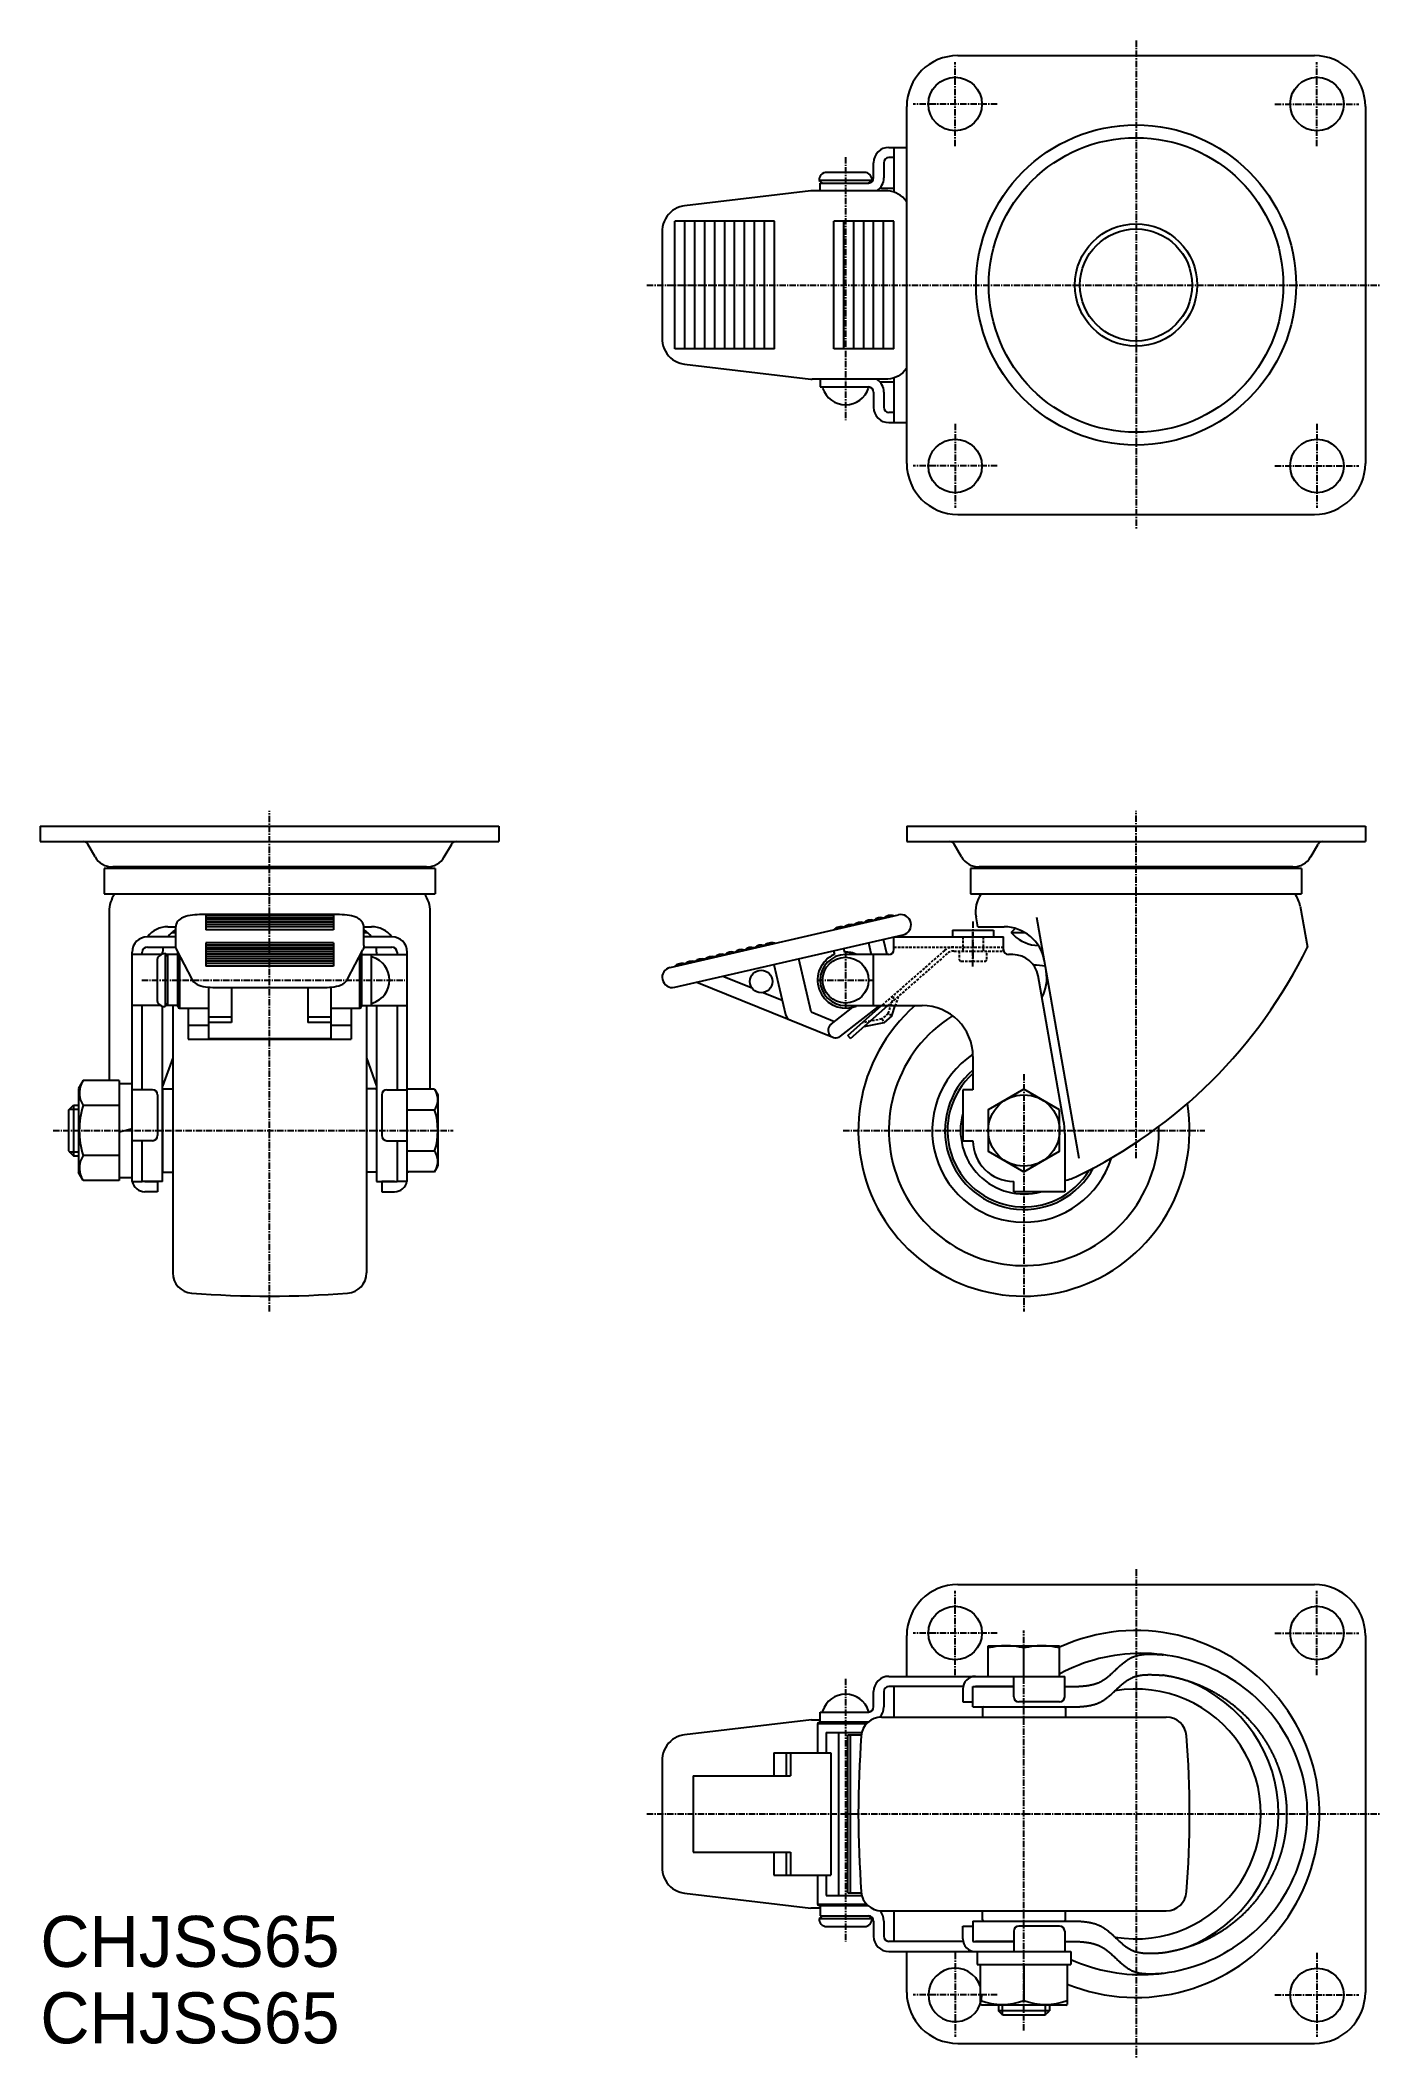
# Model space of a CAD drawing. Extents: x -3314 to -3051, y -50 to 346.
import ezdxf

# ---------------------------------------------------------------- set-up
doc = ezdxf.new("R2010")
doc.units = 0
doc.linetypes.add('CENTER', pattern=[2, 1.25, -0.25, 0.25, -0.25])
doc.linetypes.add('DASHED', pattern=[0.75, 0.5, -0.25])
doc.layers.get('0').update_dxf_attribs({"linetype": 'CONTINUOUS'})
doc.layers.add('CENTER', color=1, linetype='CENTER')

msp = doc.modelspace()

# ---------------------------------------------------------------- texts
at = {"color": 7, "linetype": 'CONTINUOUS'}
for p in [(-3313.64, -32.42), (-3313.64, -47.42)]:
    msp.add_text('CHJSS65', height=10, dxfattribs=at).set_placement(p)

# ---------------------------------------------------------------- linework, layer by layer
at = {"color": 7, "linetype": 'CONTINUOUS'}
for p, q in [((-3133.62, 342.55), (-3063.62, 342.55)), ((-3143.62, 262.55), (-3143.62, 332.55)), ((-3053.62, 332.55), (-3053.62, 262.55)), ((-3150.12, 318.55), (-3150.12, 321.55)), ((-3148.12, 321.55), (-3148.12, 318.55)), ((-3147.12, 324.55), (-3143.62, 324.55)), ((-3146.12, 322.55), (-3147.12, 322.55)), ((-3146.12, 324.55), (-3146.12, 315.77)), ((-3160.12, 317.55), (-3160.82, 318.04)), ((-3150.42, 318.04), (-3160.82, 318.04)), ((-3160.62, 317.55), (-3151.12, 317.55)), ((-3160.62, 316.05), (-3160.62, 317.55)), ((-3151.92, 319.65), (-3159.32, 319.65)), ((-3151.12, 317.55), (-3150.42, 318.04)), ((-3162.44, 316.03), (-3187.26, 313.06)), ((-3147.7, 316.05), (-3162.21, 316.05)), ((-3148.55, 316.55), (-3146.12, 316.55)), ((-3169.54, 310.05), (-3189.13, 310.05)), ((-3189.13, 285.05), (-3189.13, 310.05)), ((-3187.14, 285.05), (-3187.14, 310.05)), ((-3185.19, 285.05), (-3185.19, 310.05)), ((-3183.24, 285.05), (-3183.24, 310.05)), ((-3181.29, 285.05), (-3181.29, 310.05)), ((-3179.34, 285.05), (-3179.34, 310.05)), ((-3177.39, 285.05), (-3177.39, 310.05)), ((-3175.44, 285.05), (-3175.44, 310.05)), ((-3173.5, 285.05), (-3173.5, 310.05)), ((-3171.55, 285.05), (-3171.55, 310.05)), ((-3169.54, 285.05), (-3169.54, 310.05)), ((-3157.95, 285.05), (-3157.95, 310.05)), ((-3146.15, 310.05), (-3157.95, 310.05)), ((-3155.95, 285.05), (-3155.95, 310.05)), ((-3154, 285.05), (-3154, 310.05)), ((-3152.06, 285.05), (-3152.06, 310.05)), ((-3150.11, 285.05), (-3150.11, 310.05)), ((-3148.16, 285.05), (-3148.16, 310.05)), ((-3146.15, 285.05), (-3146.15, 310.05)), ((-3191.61, 308.09), (-3191.61, 287)), ((-3169.54, 285.05), (-3189.13, 285.05)), ((-3187.26, 282.03), (-3162.44, 279.06)), ((-3146.15, 285.05), (-3157.95, 285.05)), ((-3147.7, 279.05), (-3162.21, 279.05)), ((-3160.62, 279.05), (-3160.62, 277.55)), ((-3160.62, 277.55), (-3151.12, 277.55)), ((-3160.12, 277.55), (-3160.12, 277.35)), ((-3151.12, 277.35), (-3151.12, 277.55)), ((-3148.55, 278.55), (-3146.12, 278.55)), ((-3146.12, 279.32), (-3146.12, 270.55)), ((-3150.12, 276.55), (-3150.12, 273.55)), ((-3148.12, 276.55), (-3148.12, 273.55)), ((-3146.12, 272.55), (-3147.12, 272.55)), ((-3147.12, 270.55), (-3143.62, 270.55)), ((-3133.62, 252.55), (-3063.62, 252.55)), ((-3313.64, 191.37), (-3223.64, 191.37)), ((-3313.64, 191.37), (-3313.64, 188.37)), ((-3223.64, 191.37), (-3223.64, 188.37)), ((-3143.62, 191.37), (-3053.62, 191.37)), ((-3143.62, 191.37), (-3143.62, 188.37)), ((-3053.62, 191.37), (-3053.62, 188.37)), ((-3313.64, 188.37), (-3223.64, 188.37)), ((-3302.9, 185.37), (-3304.35, 187.87)), ((-3234.37, 185.37), (-3232.92, 187.87)), ((-3143.62, 188.37), (-3053.62, 188.37)), ((-3132.89, 185.37), (-3134.33, 187.87)), ((-3064.35, 185.37), (-3062.91, 187.87)), ((-3236.13, 183.09), (-3301.14, 183.09)), ((-3301.14, 183.09), (-3301.14, 178.09)), ((-3237.83, 183.37), (-3299.44, 183.37)), ((-3296.36, 183.37), (-3296.64, 183.09)), ((-3240.91, 183.37), (-3240.63, 183.09)), ((-3236.13, 183.09), (-3236.13, 178.09)), ((-3066.12, 183.09), (-3131.12, 183.09)), ((-3131.12, 183.09), (-3131.12, 178.09)), ((-3067.82, 183.37), (-3129.42, 183.37)), ((-3126.34, 183.37), (-3126.62, 183.09)), ((-3070.9, 183.37), (-3070.62, 183.09)), ((-3066.12, 183.09), (-3066.12, 178.09)), ((-3301.14, 178.09), (-3236.13, 178.09)), ((-3300.14, 174.63), (-3300.14, 141.48)), ((-3237.14, 139.75), (-3237.14, 174.63)), ((-3131.12, 178.09), (-3066.12, 178.09)), ((-3066.41, 175.67), (-3064.99, 167.63)), ((-3288.64, 171.64), (-3287.11, 171.64)), ((-3287.79, 170.52), (-3287.14, 170.52)), ((-3287.14, 171.35), (-3287.14, 168.02)), ((-3255.14, 174.02), (-3282.14, 174.02)), ((-3256.14, 173.87), (-3281.14, 173.87)), ((-3281.14, 173.87), (-3281.14, 171.05)), ((-3256.14, 173.42), (-3281.14, 173.42)), ((-3256.14, 172.97), (-3281.14, 172.97)), ((-3256.14, 172.52), (-3281.14, 172.52)), ((-3256.14, 172.08), (-3281.14, 172.08)), ((-3256.14, 171.63), (-3281.14, 171.63)), ((-3256.14, 171.05), (-3281.14, 171.05)), ((-3256.14, 173.87), (-3256.14, 171.05)), ((-3250.16, 171.64), (-3248.64, 171.64)), ((-3250.14, 167.99), (-3250.14, 171.35)), ((-3250.14, 170.52), (-3249.48, 170.52)), ((-3190.06, 163.67), (-3145.23, 173.98)), ((-3134.62, 170.97), (-3126.62, 170.97)), ((-3134.62, 170.97), (-3134.62, 169.67)), ((-3129.67, 171.63), (-3130.02, 173.59)), ((-3129.67, 171.63), (-3124.5, 171.63)), ((-3126.62, 170.97), (-3126.62, 169.67)), ((-3123.12, 170.52), (-3122.32, 171.32)), ((-3123.12, 170.52), (-3120.44, 170.52)), ((-3123.12, 170.52), (-3122.62, 170.02)), ((-3109.78, 126.19), (-3118.12, 173.49)), ((-3295.64, 121.67), (-3295.64, 166.67)), ((-3293.64, 166.17), (-3293.64, 166.67)), ((-3287.14, 169.67), (-3292.64, 169.67)), ((-3292.64, 167.67), (-3287.1, 167.67)), ((-3289.64, 166.32), (-3289.64, 166.64)), ((-3289.13, 166.37), (-3289.13, 155.97)), ((-3288.64, 165.67), (-3289.13, 166.37)), ((-3286.91, 167.09), (-3283.94, 161.39)), ((-3286.64, 166.03), (-3286.64, 166.57)), ((-3256.14, 168.49), (-3281.14, 168.49)), ((-3281.14, 168.49), (-3281.14, 163.88)), ((-3256.14, 168.04), (-3281.14, 168.04)), ((-3256.14, 167.59), (-3281.14, 167.59)), ((-3256.14, 167.15), (-3281.14, 167.15)), ((-3256.14, 166.7), (-3281.14, 166.7)), ((-3256.14, 168.49), (-3256.14, 163.88)), ((-3253.33, 161.39), (-3250.35, 167.12)), ((-3250.64, 166.57), (-3250.64, 166.03)), ((-3250.17, 167.67), (-3244.64, 167.67)), ((-3244.64, 169.67), (-3250.14, 169.67)), ((-3247.64, 166.64), (-3247.64, 166.17)), ((-3243.64, 166.67), (-3243.64, 166.17)), ((-3241.64, 121.67), (-3241.64, 166.67)), ((-3189.16, 159.77), (-3144.33, 170.08)), ((-3157.97, 166.94), (-3157.81, 166.22)), ((-3156.03, 167.39), (-3155.86, 166.66)), ((-3151.15, 168.51), (-3150.61, 166.17)), ((-3148.23, 169.18), (-3147.54, 166.17)), ((-3146.12, 169.67), (-3124.62, 169.67)), ((-3146.12, 167.17), (-3146.12, 169.67)), ((-3124.62, 167.17), (-3124.62, 169.67)), ((-3124.62, 166.87), (-3124.62, 167.67)), ((-3289.99, 166.17), (-3295.64, 166.17)), ((-3290.74, 164.87), (-3290.74, 157.47)), ((-3286.64, 166.17), (-3288.99, 166.17)), ((-3288.64, 156.17), (-3288.64, 166.17)), ((-3286.64, 156.17), (-3286.64, 166.17)), ((-3286.64, 155.97), (-3286.64, 166.03)), ((-3286.34, 165.99), (-3286.34, 155.67)), ((-3256.14, 166.25), (-3281.14, 166.25)), ((-3256.14, 165.8), (-3281.14, 165.8)), ((-3256.14, 165.35), (-3281.14, 165.35)), ((-3256.14, 164.91), (-3281.14, 164.91)), ((-3256.14, 164.46), (-3281.14, 164.46)), ((-3256.14, 163.88), (-3281.14, 163.88)), ((-3250.94, 155.67), (-3250.94, 165.99)), ((-3250.64, 156.17), (-3250.64, 166.17)), ((-3250.64, 166.17), (-3241.64, 166.17)), ((-3250.64, 166.03), (-3250.64, 155.97)), ((-3248.64, 156.17), (-3248.64, 166.17)), ((-3248.44, 165.67), (-3248.64, 165.67)), ((-3169.67, 164.25), (-3167.41, 154.42)), ((-3162.4, 154.94), (-3164.8, 165.37)), ((-3147.12, 166.17), (-3155.62, 166.17)), ((-3150.12, 156.17), (-3150.12, 166.17)), ((-3122.78, 166.17), (-3123.62, 166.17)), ((-3280.64, 159.79), (-3280.64, 153.92)), ((-3279.18, 159.72), (-3258.09, 159.72)), ((-3276.14, 159.72), (-3276.14, 152.87)), ((-3261.14, 159.72), (-3261.14, 152.87)), ((-3256.64, 159.79), (-3256.64, 153.92)), ((-3184.79, 160.78), (-3158.1, 149.96)), ((-3179.7, 161.95), (-3173.98, 159.63)), ((-3171.78, 158.74), (-3168.06, 157.23)), ((-3112.85, 133.66), (-3117.85, 162.04)), ((-3289.99, 156.17), (-3295.64, 156.17)), ((-3293.64, 139.67), (-3293.64, 156.17)), ((-3289.64, 121.67), (-3289.64, 156.02)), ((-3288.64, 156.67), (-3289.13, 155.97)), ((-3286.64, 156.17), (-3288.99, 156.17)), ((-3287.64, 156.17), (-3287.64, 103.74)), ((-3286.34, 155.67), (-3280.64, 155.67)), ((-3284.64, 155.67), (-3284.64, 152.24)), ((-3256.64, 155.67), (-3250.94, 155.67)), ((-3252.64, 155.67), (-3252.64, 152.24)), ((-3250.64, 156.17), (-3241.64, 156.17)), ((-3249.64, 156.17), (-3249.64, 103.74)), ((-3249.64, 156.17), (-3249.64, 149.17)), ((-3248.64, 156.67), (-3248.44, 156.67)), ((-3247.64, 156.17), (-3247.64, 121.67)), ((-3243.64, 156.17), (-3243.64, 139.67)), ((-3162.4, 154.94), (-3157.78, 153.07)), ((-3158.46, 152.54), (-3154.21, 155.85)), ((-3156.62, 150.17), (-3148.92, 156.17)), ((-3155.62, 156.17), (-3140.62, 156.17)), ((-3155.2, 150.33), (-3148.54, 156.17)), ((-3154.68, 149.73), (-3147.33, 156.17)), ((-3146.56, 154.18), (-3145.89, 156.17)), ((-3284.64, 152.24), (-3284.64, 149.56)), ((-3280.64, 152.24), (-3284.64, 152.24)), ((-3276.14, 153.92), (-3280.64, 153.92)), ((-3280.64, 153.92), (-3280.64, 152.87)), ((-3276.14, 152.87), (-3280.64, 152.87)), ((-3280.64, 152.87), (-3280.64, 149.67)), ((-3256.64, 153.92), (-3261.14, 153.92)), ((-3256.64, 152.87), (-3261.14, 152.87)), ((-3256.64, 153.92), (-3256.64, 152.87)), ((-3256.64, 152.87), (-3256.64, 149.67)), ((-3252.64, 152.24), (-3256.64, 152.24)), ((-3252.64, 152.24), (-3252.64, 149.56)), ((-3148.12, 152.82), (-3152.04, 152.04)), ((-3146.56, 154.18), (-3148.12, 152.82)), ((-3284.64, 149.56), (-3252.64, 149.56)), ((-3256.64, 149.67), (-3280.64, 149.67)), ((-3154.68, 149.73), (-3155.2, 150.33)), ((-3287.64, 145.9), (-3289.64, 140.4)), ((-3249.64, 145.9), (-3247.64, 140.4)), ((-3130.62, 146.17), (-3130.62, 139.67)), ((-3305.23, 141.48), (-3306.14, 139.92)), ((-3306.14, 139.92), (-3306.14, 123.42)), ((-3298.14, 141.48), (-3305.23, 141.48)), ((-3298.14, 141.48), (-3298.14, 121.85)), ((-3298.14, 140.87), (-3295.64, 140.87)), ((-3291.64, 139.67), (-3295.64, 139.67)), ((-3290.64, 138.67), (-3290.64, 130.67)), ((-3289.64, 139.62), (-3289.64, 123.72)), ((-3289.44, 139.82), (-3287.64, 139.82)), ((-3247.84, 139.82), (-3249.64, 139.82)), ((-3247.64, 139.62), (-3247.64, 123.72)), ((-3246.64, 138.67), (-3246.64, 130.67)), ((-3245.64, 139.67), (-3241.64, 139.67)), ((-3236.26, 139.75), (-3241.64, 139.75)), ((-3236.26, 139.75), (-3235.64, 138.67)), ((-3235.64, 138.67), (-3235.64, 124.67)), ((-3132.62, 139.67), (-3132.62, 129.67)), ((-3130.62, 139.67), (-3132.62, 139.67)), ((-3308.14, 135.67), (-3307.14, 136.67)), ((-3308.14, 135.67), (-3308.14, 127.67)), ((-3307.14, 136.67), (-3307.14, 126.67)), ((-3307.14, 136.67), (-3306.14, 136.67)), ((-3298.14, 136.58), (-3305.23, 136.58)), ((-3241.64, 135.71), (-3236.26, 135.71)), ((-3295.64, 132), (-3298.14, 131.33)), ((-3112.62, 131.06), (-3112.62, 119.67)), ((-3308.14, 127.67), (-3307.14, 126.67)), ((-3298.14, 126.76), (-3305.23, 126.76)), ((-3291.64, 129.67), (-3295.64, 129.67)), ((-3293.64, 121.67), (-3293.64, 129.67)), ((-3245.64, 129.67), (-3241.64, 129.67)), ((-3243.64, 129.67), (-3243.64, 121.67)), ((-3236.26, 127.63), (-3241.64, 127.63)), ((-3132.62, 129.67), (-3130.62, 129.67)), ((-3307.14, 126.67), (-3306.14, 126.67)), ((-3305.23, 121.85), (-3306.14, 123.42)), ((-3289.44, 123.52), (-3287.64, 123.52)), ((-3247.84, 123.52), (-3249.64, 123.52)), ((-3236.26, 123.59), (-3241.64, 123.59)), ((-3236.26, 123.59), (-3235.64, 124.67)), ((-3298.14, 121.85), (-3305.23, 121.85)), ((-3298.14, 122.47), (-3295.64, 122.47)), ((-3295.64, 121.67), (-3293.64, 121.67)), ((-3289.64, 121.67), (-3293.64, 121.67)), ((-3293.14, 121.67), (-3290.64, 121.67)), ((-3290.64, 119.67), (-3293.14, 119.67)), ((-3290.64, 121.67), (-3290.64, 119.67)), ((-3247.64, 121.67), (-3243.64, 121.67)), ((-3244.14, 121.67), (-3246.64, 121.67)), ((-3246.64, 121.67), (-3246.64, 119.67)), ((-3246.64, 119.67), (-3244.14, 119.67)), ((-3241.64, 121.67), (-3243.64, 121.67)), ((-3122.62, 119.67), (-3122.62, 121.67)), ((-3112.62, 119.67), (-3122.62, 119.67)), ((-3133.62, 42.58), (-3063.62, 42.58)), ((-3143.62, 24.58), (-3143.62, 32.58)), ((-3053.62, 32.58), (-3053.62, -37.42)), ((-3127.62, 30.58), (-3113.62, 30.58)), ((-3127.62, 30.58), (-3113.62, 30.58)), ((-3127.62, 24.58), (-3127.62, 30.58)), ((-3120.62, 24.58), (-3120.62, 30.15)), ((-3113.62, 24.58), (-3113.62, 30.58)), ((-3147.12, 24.58), (-3112.62, 24.58)), ((-3122.62, 20.58), (-3122.62, 24.58)), ((-3112.62, 20.58), (-3112.62, 24.58)), ((-3150.12, 18.58), (-3150.12, 21.58)), ((-3148.12, 21.58), (-3148.12, 18.58)), ((-3132.57, 22.58), (-3147.12, 22.58)), ((-3146.12, 22.58), (-3146.12, 16.58)), ((-3132.62, 22.08), (-3132.62, 19.58)), ((-3130.62, 22.58), (-3122.62, 22.58)), ((-3130.62, 18.58), (-3130.62, 22.58)), ((-3130.62, 19.58), (-3130.62, 22.08)), ((-3122.62, 22.58), (-3130.12, 22.58)), ((-3112.62, 22.58), (-3112.03, 22.58)), ((-3162.33, 16.08), (-3187.26, 13.09)), ((-3162.33, 16.08), (-3162.32, 16.08)), ((-3162.32, 16.08), (-3160.62, 16.08)), ((-3160.62, 17.58), (-3151.12, 17.58)), ((-3160.62, 15.58), (-3160.62, 17.58)), ((-3160.12, 17.78), (-3160.12, 17.58)), ((-3151.12, 17.58), (-3151.12, 17.78)), ((-3148.55, 16.58), (-3092.7, 16.58)), ((-3148.55, 16.58), (-3138.12, 16.58)), ((-3132.62, 19.58), (-3130.62, 19.58)), ((-3130.62, 18.58), (-3112.03, 18.58)), ((-3128.77, 18.38), (-3128.77, 16.58)), ((-3113.62, 19.58), (-3121.62, 19.58)), ((-3112.47, 18.38), (-3112.47, 16.58)), ((-3151.5, 15.28), (-3161.12, 15.28)), ((-3161.12, 15.28), (-3161.12, 9.58)), ((-3151.12, 15.58), (-3160.82, 15.58)), ((-3159.42, 13.58), (-3157, 13.58)), ((-3159.42, 13.58), (-3159.42, 9.58)), ((-3157, 13.58), (-3157, -18.42)), ((-3157, 13.58), (-3152.42, 13.58)), ((-3155.2, -17.92), (-3155.2, 13.08)), ((-3155.2, 13.08), (-3152.51, 13.08)), ((-3154.68, -17.92), (-3154.68, 13.08)), ((-3191.61, 8.13), (-3191.61, -12.97)), ((-3169.67, 9.58), (-3169.67, 5.08)), ((-3169.67, 9.58), (-3167.29, 9.58)), ((-3167.29, 9.58), (-3167.29, 5.08)), ((-3167.29, 9.58), (-3166.4, 9.58)), ((-3166.4, 9.58), (-3166.4, 5.08)), ((-3166.4, 9.58), (-3158.49, 9.58)), ((-3158.49, 9.58), (-3158.49, -14.42)), ((-3185.5, 5.08), (-3166.4, 5.08)), ((-3185.5, 5.08), (-3185.5, -9.92)), ((-3185.5, -9.92), (-3166.4, -9.92)), ((-3169.67, -9.92), (-3169.67, -14.42)), ((-3167.29, -9.92), (-3167.29, -14.42)), ((-3166.4, -9.92), (-3166.4, -14.42)), ((-3169.67, -14.42), (-3167.29, -14.42)), ((-3167.29, -14.42), (-3166.4, -14.42)), ((-3166.4, -14.42), (-3158.49, -14.42)), ((-3161.12, -14.42), (-3161.12, -20.12)), ((-3159.42, -14.42), (-3159.42, -18.42)), ((-3187.26, -17.94), (-3162.44, -20.91)), ((-3159.42, -18.42), (-3157, -18.42)), ((-3157, -18.42), (-3152.42, -18.42)), ((-3155.2, -17.92), (-3152.51, -17.92)), ((-3162.43, -20.91), (-3162.44, -20.91)), ((-3160.62, -20.92), (-3162.21, -20.92)), ((-3161.12, -20.12), (-3151.5, -20.12)), ((-3151.12, -20.42), (-3160.82, -20.42)), ((-3160.12, -22.42), (-3160.82, -22.91)), ((-3160.82, -22.91), (-3150.42, -22.91)), ((-3160.62, -20.42), (-3160.62, -22.42)), ((-3160.62, -22.42), (-3151.12, -22.42)), ((-3151.12, -22.42), (-3150.42, -22.91)), ((-3150.12, -23.42), (-3150.12, -26.42)), ((-3148.55, -21.42), (-3092.7, -21.42)), ((-3148.12, -23.42), (-3148.12, -26.42)), ((-3146.12, -21.42), (-3146.12, -27.42)), ((-3130.62, -23.42), (-3112.03, -23.42)), ((-3130.62, -23.42), (-3130.62, -27.42)), ((-3128.77, -23.22), (-3128.77, -21.42)), ((-3112.47, -23.22), (-3112.47, -21.42)), ((-3159.32, -24.52), (-3151.92, -24.52)), ((-3132.57, -27.42), (-3147.12, -27.42)), ((-3132.62, -26.92), (-3132.62, -24.42)), ((-3132.62, -24.42), (-3130.62, -24.42)), ((-3130.62, -24.42), (-3130.62, -26.92)), ((-3130.62, -27.42), (-3122.62, -27.42)), ((-3122.62, -27.42), (-3130.12, -27.42)), ((-3122.62, -25.42), (-3122.62, -29.42)), ((-3113.62, -24.42), (-3121.62, -24.42)), ((-3112.62, -25.42), (-3112.62, -29.42)), ((-3112.62, -27.42), (-3112.03, -27.42)), ((-3147.12, -29.42), (-3111.42, -29.42)), ((-3143.62, -37.42), (-3143.62, -29.42)), ((-3129.82, -29.42), (-3129.82, -31.92)), ((-3111.42, -29.42), (-3111.42, -31.92)), ((-3129.82, -31.92), (-3111.42, -31.92)), ((-3129.12, -39.78), (-3129.12, -31.92)), ((-3120.62, -31.92), (-3120.62, -39.02)), ((-3112.12, -31.92), (-3112.12, -39.78)), ((-3128.87, -39.92), (-3129.12, -39.78)), ((-3112.37, -39.92), (-3128.87, -39.92)), ((-3125.62, -39.92), (-3125.62, -41.05)), ((-3115.62, -41.05), (-3125.62, -41.05)), ((-3124.75, -41.92), (-3125.62, -41.05)), ((-3116.5, -41.92), (-3124.75, -41.92)), ((-3116.5, -41.92), (-3115.62, -41.05)), ((-3115.62, -39.92), (-3115.62, -41.05)), ((-3112.37, -39.92), (-3112.12, -39.78)), ((-3133.62, -47.42), (-3063.62, -47.42))]:
    msp.add_line(p, q, dxfattribs=at)
at = {"color": 3, "linetype": 'DASHED'}
for p, q in [((-3136.21, 166.97), (-3148.54, 156.17)), ((-3135.69, 166.37), (-3147.33, 156.17)), ((-3146.12, 167.67), (-3124.62, 167.67)), ((-3134.37, 166.87), (-3124.62, 166.87)), ((-3133.32, 166.87), (-3133.32, 165.27)), ((-3132.62, 169.67), (-3132.62, 166.87)), ((-3128.62, 169.67), (-3128.62, 166.87)), ((-3127.92, 165.27), (-3127.92, 166.87)), ((-3132.92, 164.87), (-3128.32, 164.87)), ((-3147.25, 154.64), (-3145.96, 158.43)), ((-3147.25, 154.64), (-3148.49, 153.56)), ((-3146.56, 154.18), (-3147.25, 154.64)), ((-3145.27, 157.97), (-3145.89, 156.17)), ((-3148.49, 153.56), (-3152.41, 152.78)), ((-3148.49, 153.56), (-3148.12, 152.82))]:
    msp.add_line(p, q, dxfattribs=at)
at = {"color": 3, "linetype": 'CONTINUOUS'}
for p, q in [((-3307.95, 135.86), (-3306.14, 135.86)), ((-3307.95, 127.48), (-3306.14, 127.48)), ((-3124.81, -41.86), (-3124.81, -39.92)), ((-3116.43, -39.92), (-3116.43, -41.86))]:
    msp.add_line(p, q, dxfattribs=at)
at = {"color": 7, "linetype": 'CONTINUOUS', "flags": 128}
for points in [[(-3187.26, 313.06), (-3187.62, 313), (-3188.14, 312.87), (-3188.65, 312.68), (-3189.12, 312.44), (-3189.57, 312.14), (-3189.99, 311.8), (-3190.37, 311.41), (-3190.7, 310.99), (-3190.99, 310.53), (-3191.22, 310.04), (-3191.4, 309.52), (-3191.53, 308.99), (-3191.6, 308.45), (-3191.61, 308.09)], [(-3143.62, 313.83), (-3143.69, 313.95), (-3144.03, 314.38), (-3144.41, 314.76), (-3144.83, 315.11), (-3145.28, 315.4), (-3145.77, 315.64), (-3146.27, 315.83), (-3146.79, 315.96), (-3147.33, 316.03), (-3147.7, 316.05)], [(-3191.61, 287), (-3191.59, 286.63), (-3191.53, 286.09), (-3191.4, 285.56), (-3191.22, 285.04), (-3190.98, 284.55), (-3190.69, 284.09), (-3190.35, 283.66), (-3189.97, 283.28), (-3189.56, 282.93), (-3189.1, 282.64), (-3188.62, 282.4), (-3188.11, 282.21), (-3187.59, 282.08), (-3187.26, 282.03)], [(-3143.62, 281.26), (-3143.69, 281.14), (-3144.03, 280.71), (-3144.41, 280.33), (-3144.83, 279.98), (-3145.28, 279.69), (-3145.77, 279.45), (-3146.27, 279.26), (-3146.79, 279.13), (-3147.33, 279.06), (-3147.7, 279.05)], [(-3282.14, 174.02), (-3282.39, 174.02), (-3282.87, 174.01), (-3283.34, 173.98), (-3283.8, 173.93), (-3284.25, 173.87), (-3284.69, 173.78), (-3285.14, 173.66), (-3285.61, 173.49), (-3285.92, 173.34), (-3286.19, 173.16), (-3286.43, 172.96), (-3286.65, 172.72), (-3286.84, 172.45), (-3286.98, 172.15), (-3287.08, 171.83), (-3287.13, 171.5), (-3287.14, 171.35)], [(-3250.14, 171.35), (-3250.16, 171.7), (-3250.24, 172.03), (-3250.37, 172.33), (-3250.53, 172.6), (-3250.73, 172.84), (-3250.94, 173.05), (-3251.18, 173.23), (-3251.43, 173.38), (-3251.73, 173.52), (-3252.09, 173.65), (-3252.55, 173.77), (-3252.98, 173.86), (-3253.46, 173.93), (-3253.94, 173.98), (-3254.42, 174.01), (-3254.9, 174.02), (-3255.14, 174.02)], [(-3250.14, 167.99), (-3250.17, 167.61), (-3250.29, 167.25), (-3250.35, 167.12)], [(-3286.64, 166.03), (-3286.64, 166.04), (-3286.62, 166.09), (-3286.56, 166.15), (-3286.49, 166.19), (-3286.45, 166.2)], [(-3250.83, 166.2), (-3250.78, 166.19), (-3250.71, 166.15), (-3250.65, 166.09), (-3250.64, 166.04), (-3250.64, 166.03)], [(-3283.94, 161.39), (-3283.75, 161.09), (-3283.56, 160.86), (-3283.34, 160.66), (-3283.1, 160.49), (-3282.84, 160.34), (-3282.54, 160.2), (-3282.16, 160.07), (-3281.68, 159.95), (-3281.25, 159.87), (-3280.77, 159.8), (-3280.29, 159.76), (-3279.81, 159.73), (-3279.33, 159.72), (-3279.18, 159.72)], [(-3258.09, 159.72), (-3257.83, 159.72), (-3257.35, 159.73), (-3256.88, 159.76), (-3256.42, 159.81), (-3255.97, 159.88), (-3255.53, 159.96), (-3255.09, 160.08), (-3254.61, 160.25), (-3254.31, 160.4), (-3254.04, 160.58), (-3253.79, 160.78), (-3253.57, 161.02), (-3253.39, 161.29), (-3253.33, 161.39)], [(-3187.26, 13.09), (-3187.62, 13.04), (-3188.14, 12.9), (-3188.65, 12.72), (-3189.12, 12.47), (-3189.57, 12.18), (-3189.99, 11.83), (-3190.37, 11.45), (-3190.7, 11.02), (-3190.99, 10.56), (-3191.22, 10.07), (-3191.4, 9.56), (-3191.53, 9.03), (-3191.6, 8.49), (-3191.61, 8.13)], [(-3191.61, -12.97), (-3191.59, -13.33), (-3191.53, -13.88), (-3191.4, -14.41), (-3191.22, -14.92), (-3190.98, -15.41), (-3190.69, -15.88), (-3190.35, -16.3), (-3189.97, -16.69), (-3189.56, -17.03), (-3189.1, -17.33), (-3188.62, -17.57), (-3188.11, -17.75), (-3187.59, -17.88), (-3187.26, -17.94)], [(-3162.21, -20.92), (-3162.24, -20.92), (-3162.26, -20.92), (-3162.29, -20.92), (-3162.32, -20.92), (-3162.35, -20.92), (-3162.38, -20.91), (-3162.4, -20.91), (-3162.43, -20.91)]]:
    msp.add_lwpolyline(points, dxfattribs=at)
at = {"color": 7, "linetype": 'CONTINUOUS'}
msp.add_lwpolyline([(-3113.62, 135.71), (-3120.62, 139.75), (-3127.62, 135.71), (-3127.62, 127.63), (-3120.62, 123.59), (-3113.62, 127.63)], close=True, dxfattribs=at)
msp.add_polyline3d([(-3111.42, -30.96, 0), (-3110.47, -31.38, 0), (-3109.51, -31.76, 0), (-3108.53, -32.11, 0), (-3107.54, -32.44, 0), (-3106.54, -32.73, 0), (-3105.54, -32.99, 0), (-3104.52, -33.22, 0), (-3103.5, -33.42, 0), (-3102.47, -33.58, 0), (-3101.44, -33.72, 0), (-3100.4, -33.82, 0), (-3099.36, -33.89, 0), (-3098.32, -33.93, 0), (-3097.28, -33.93, 0), (-3096.23, -33.91, 0), (-3095.19, -33.85, 0), (-3094.15, -33.76, 0), (-3093.12, -33.64, 0), (-3092.09, -33.48, 0), (-3091.06, -33.3, 0), (-3090.05, -33.08, 0), (-3089.04, -32.83, 0), (-3088.04, -32.55, 0), (-3087.04, -32.24, 0), (-3086.06, -31.9, 0), (-3085.09, -31.53, 0), (-3084.14, -31.12, 0), (-3083.19, -30.69, 0), (-3082.27, -30.23, 0), (-3081.36, -29.75, 0), (-3080.46, -29.23, 0), (-3079.58, -28.69, 0), (-3078.72, -28.12, 0), (-3077.88, -27.52, 0), (-3077.06, -26.9, 0), (-3076.26, -26.25, 0), (-3075.49, -25.58, 0), (-3074.73, -24.88, 0), (-3074, -24.17, 0), (-3073.29, -23.43, 0), (-3072.61, -22.66, 0), (-3071.95, -21.88, 0), (-3071.32, -21.08, 0), (-3070.72, -20.26, 0), (-3070.14, -19.42, 0), (-3069.59, -18.56, 0), (-3069.07, -17.69, 0), (-3068.58, -16.8, 0), (-3068.12, -15.89, 0), (-3067.69, -14.97, 0), (-3067.29, -14.04, 0), (-3066.92, -13.1, 0), (-3066.59, -12.15, 0), (-3066.28, -11.18, 0), (-3066.01, -10.21, 0), (-3065.77, -9.23, 0), (-3065.56, -8.24, 0), (-3065.38, -7.25, 0), (-3065.24, -6.25, 0), (-3065.13, -5.25, 0), (-3065.05, -4.25, 0), (-3065.01, -3.24, 0), (-3065, -2.23, 0), (-3065.02, -1.22, 0), (-3065.07, -0.22, 0), (-3065.16, 0.79, 0), (-3065.29, 1.79, 0), (-3065.44, 2.78, 0), (-3065.63, 3.77, 0), (-3065.85, 4.76, 0), (-3066.11, 5.74, 0), (-3066.39, 6.71, 0), (-3066.71, 7.67, 0), (-3067.06, 8.61, 0), (-3067.44, 9.55, 0), (-3067.85, 10.48, 0), (-3068.29, 11.39, 0), (-3068.76, 12.29, 0), (-3069.27, 13.17, 0), (-3069.8, 14.04, 0), (-3070.35, 14.89, 0), (-3070.94, 15.73, 0), (-3071.56, 16.54, 0), (-3072.2, 17.33, 0), (-3072.86, 18.11, 0), (-3073.55, 18.86, 0), (-3074.27, 19.6, 0), (-3075.01, 20.31, 0), (-3075.77, 20.99, 0), (-3076.56, 21.65, 0), (-3077.37, 22.29, 0), (-3078.19, 22.91, 0), (-3079.04, 23.49, 0), (-3079.91, 24.05, 0), (-3080.79, 24.59, 0), (-3081.69, 25.09, 0), (-3082.61, 25.57, 0), (-3083.55, 26.02, 0), (-3084.49, 26.44, 0), (-3085.45, 26.83, 0), (-3086.43, 27.19, 0), (-3087.41, 27.52, 0), (-3088.41, 27.82, 0), (-3089.41, 28.09, 0), (-3090.43, 28.32, 0), (-3091.45, 28.53, 0), (-3092.47, 28.7, 0), (-3093.51, 28.85, 0), (-3094.54, 28.96, 0), (-3095.58, 29.04, 0), (-3096.62, 29.08, 0), (-3097.67, 29.1, 0), (-3098.71, 29.08, 0), (-3099.75, 29.03, 0), (-3100.79, 28.94, 0), (-3101.82, 28.83, 0), (-3102.86, 28.68, 0), (-3103.88, 28.5, 0), (-3104.9, 28.29, 0), (-3105.91, 28.05, 0), (-3106.92, 27.78, 0), (-3107.91, 27.48, 0), (-3108.9, 27.14, 0), (-3109.87, 26.78, 0), (-3110.83, 26.39, 0), (-3111.77, 25.96, 0), (-3112.7, 25.51, 0), (-3113.62, 25.03, 0)], dxfattribs=at)
at = {"color": 7}
for points in [[(-3112.03, 22.58, 0), (-3111.92, 22.58, 0), (-3111.81, 22.58, 0), (-3111.69, 22.58, 0), (-3111.58, 22.58, 0), (-3111.47, 22.58, 0), (-3111.36, 22.58, 0), (-3111.24, 22.59, 0), (-3111.13, 22.59, 0), (-3111.02, 22.59, 0), (-3110.91, 22.59, 0), (-3110.8, 22.59, 0), (-3110.68, 22.59, 0), (-3110.57, 22.6, 0), (-3110.46, 22.6, 0), (-3110.35, 22.6, 0), (-3110.24, 22.61, 0), (-3110.13, 22.61, 0), (-3110.02, 22.62, 0), (-3109.9, 22.62, 0), (-3109.79, 22.63, 0), (-3109.68, 22.63, 0), (-3109.57, 22.64, 0), (-3109.46, 22.64, 0), (-3109.35, 22.65, 0), (-3109.24, 22.66, 0), (-3109.14, 22.67, 0), (-3109.03, 22.68, 0), (-3108.92, 22.69, 0), (-3108.81, 22.7, 0), (-3108.7, 22.71, 0), (-3108.59, 22.72, 0), (-3108.49, 22.74, 0), (-3108.38, 22.75, 0), (-3108.27, 22.76, 0), (-3108.17, 22.78, 0), (-3108.06, 22.8, 0), (-3107.95, 22.81, 0), (-3107.85, 22.83, 0), (-3107.74, 22.85, 0), (-3107.64, 22.87, 0), (-3107.54, 22.89, 0), (-3107.43, 22.91, 0), (-3107.33, 22.94, 0), (-3107.23, 22.96, 0), (-3107.13, 22.99, 0), (-3107.02, 23.01, 0), (-3106.92, 23.04, 0), (-3106.82, 23.07, 0), (-3106.72, 23.1, 0), (-3106.62, 23.13, 0), (-3106.52, 23.16, 0), (-3106.42, 23.2, 0), (-3106.33, 23.23, 0), (-3106.23, 23.27, 0), (-3106.13, 23.31, 0), (-3106.04, 23.34, 0), (-3105.94, 23.39, 0), (-3105.84, 23.43, 0), (-3105.75, 23.47, 0), (-3105.66, 23.52, 0), (-3105.56, 23.56, 0), (-3105.47, 23.61, 0), (-3105.38, 23.66, 0), (-3105.29, 23.71, 0), (-3105.2, 23.76, 0), (-3105.11, 23.82, 0), (-3105.02, 23.87, 0), (-3104.93, 23.93, 0), (-3104.84, 23.99, 0), (-3104.75, 24.04, 0), (-3104.67, 24.1, 0), (-3104.58, 24.17, 0), (-3104.49, 24.23, 0), (-3104.41, 24.29, 0), (-3104.32, 24.36, 0), (-3104.24, 24.42, 0), (-3104.15, 24.49, 0), (-3104.07, 24.56, 0), (-3103.98, 24.63, 0), (-3103.9, 24.7, 0), (-3103.82, 24.77, 0), (-3103.74, 24.84, 0), (-3103.65, 24.91, 0), (-3103.57, 24.98, 0), (-3103.49, 25.05, 0), (-3103.41, 25.13, 0), (-3103.33, 25.2, 0), (-3103.24, 25.27, 0), (-3103.16, 25.35, 0), (-3103.08, 25.42, 0), (-3103, 25.5, 0), (-3102.92, 25.57, 0), (-3102.84, 25.65, 0), (-3102.76, 25.72, 0), (-3102.68, 25.8, 0), (-3102.6, 25.88, 0), (-3102.52, 25.95, 0), (-3102.44, 26.03, 0), (-3102.36, 26.1, 0), (-3102.28, 26.18, 0), (-3102.2, 26.25, 0), (-3102.12, 26.33, 0), (-3102.04, 26.4, 0), (-3101.96, 26.48, 0), (-3101.87, 26.55, 0), (-3101.79, 26.62, 0), (-3101.71, 26.7, 0), (-3101.63, 26.77, 0), (-3101.55, 26.84, 0), (-3101.47, 26.91, 0), (-3101.39, 26.98, 0), (-3101.3, 27.05, 0), (-3101.22, 27.12, 0), (-3101.14, 27.19, 0), (-3101.05, 27.26, 0), (-3100.97, 27.33, 0), (-3100.89, 27.39, 0), (-3100.8, 27.46, 0), (-3100.72, 27.52, 0), (-3100.63, 27.59, 0), (-3100.55, 27.65, 0), (-3100.46, 27.71, 0), (-3100.37, 27.77, 0), (-3100.29, 27.82, 0), (-3100.2, 27.88, 0), (-3100.11, 27.94, 0), (-3100.02, 27.99, 0), (-3099.93, 28.04, 0), (-3099.84, 28.09, 0), (-3099.75, 28.14, 0), (-3099.66, 28.19, 0), (-3099.57, 28.24, 0), (-3099.48, 28.28, 0), (-3099.38, 28.32, 0), (-3099.29, 28.37, 0), (-3099.2, 28.41, 0), (-3099.1, 28.44, 0), (-3099.01, 28.48, 0), (-3098.91, 28.51, 0), (-3098.81, 28.55, 0), (-3098.71, 28.58, 0), (-3098.62, 28.61, 0), (-3098.52, 28.64, 0), (-3098.42, 28.66, 0), (-3098.32, 28.69, 0), (-3098.22, 28.71, 0), (-3098.12, 28.73, 0), (-3098.01, 28.75, 0), (-3097.91, 28.77, 0), (-3097.81, 28.79, 0), (-3097.7, 28.81, 0), (-3097.6, 28.83, 0), (-3097.5, 28.84, 0), (-3097.39, 28.85, 0), (-3097.29, 28.87, 0), (-3097.18, 28.88, 0), (-3097.07, 28.89, 0), (-3096.97, 28.9, 0), (-3096.86, 28.91, 0), (-3096.75, 28.91, 0), (-3096.65, 28.92, 0), (-3096.54, 28.93, 0), (-3096.43, 28.93, 0), (-3096.32, 28.93, 0), (-3096.21, 28.94, 0), (-3096.1, 28.94, 0), (-3095.99, 28.94, 0), (-3095.88, 28.94, 0), (-3095.77, 28.94, 0), (-3095.66, 28.94, 0), (-3095.55, 28.94, 0), (-3095.44, 28.94, 0), (-3095.33, 28.93, 0), (-3095.22, 28.93, 0), (-3095.11, 28.93, 0), (-3094.99, 28.92, 0), (-3094.88, 28.92, 0), (-3094.77, 28.91, 0), (-3094.66, 28.91, 0), (-3094.54, 28.9, 0), (-3094.43, 28.89, 0), (-3094.32, 28.89, 0), (-3094.21, 28.88, 0), (-3094.09, 28.87, 0), (-3093.98, 28.87, 0), (-3093.87, 28.86, 0), (-3093.75, 28.85, 0), (-3093.64, 28.84, 0), (-3093.53, 28.84, 0), (-3093.41, 28.83, 0), (-3093.3, 28.82, 0)], [(-3112.03, 18.58, 0), (-3111.92, 18.58, 0), (-3111.81, 18.58, 0), (-3111.7, 18.58, 0), (-3111.58, 18.58, 0), (-3111.47, 18.58, 0), (-3111.36, 18.58, 0), (-3111.25, 18.59, 0), (-3111.14, 18.59, 0), (-3111.02, 18.59, 0), (-3110.91, 18.59, 0), (-3110.8, 18.59, 0), (-3110.69, 18.59, 0), (-3110.58, 18.6, 0), (-3110.47, 18.6, 0), (-3110.35, 18.6, 0), (-3110.24, 18.61, 0), (-3110.13, 18.61, 0), (-3110.02, 18.61, 0), (-3109.91, 18.62, 0), (-3109.8, 18.62, 0), (-3109.69, 18.63, 0), (-3109.58, 18.64, 0), (-3109.47, 18.64, 0), (-3109.36, 18.65, 0), (-3109.25, 18.66, 0), (-3109.15, 18.67, 0), (-3109.04, 18.68, 0), (-3108.93, 18.69, 0), (-3108.82, 18.7, 0), (-3108.71, 18.71, 0), (-3108.61, 18.72, 0), (-3108.5, 18.73, 0), (-3108.39, 18.75, 0), (-3108.29, 18.76, 0), (-3108.18, 18.78, 0), (-3108.07, 18.79, 0), (-3107.97, 18.81, 0), (-3107.86, 18.83, 0), (-3107.76, 18.85, 0), (-3107.66, 18.87, 0), (-3107.55, 18.89, 0), (-3107.45, 18.91, 0), (-3107.35, 18.93, 0), (-3107.24, 18.96, 0), (-3107.14, 18.98, 0), (-3107.04, 19.01, 0), (-3106.94, 19.03, 0), (-3106.84, 19.06, 0), (-3106.74, 19.09, 0), (-3106.64, 19.12, 0), (-3106.54, 19.16, 0), (-3106.44, 19.19, 0), (-3106.34, 19.22, 0), (-3106.25, 19.26, 0), (-3106.15, 19.3, 0), (-3106.06, 19.34, 0), (-3105.96, 19.38, 0), (-3105.86, 19.42, 0), (-3105.77, 19.46, 0), (-3105.68, 19.5, 0), (-3105.58, 19.55, 0), (-3105.49, 19.6, 0), (-3105.4, 19.65, 0), (-3105.31, 19.7, 0), (-3105.22, 19.75, 0), (-3105.13, 19.8, 0), (-3105.04, 19.86, 0), (-3104.95, 19.91, 0), (-3104.86, 19.97, 0), (-3104.78, 20.03, 0), (-3104.69, 20.09, 0), (-3104.6, 20.15, 0), (-3104.52, 20.21, 0), (-3104.43, 20.28, 0), (-3104.34, 20.34, 0), (-3104.26, 20.41, 0), (-3104.18, 20.47, 0), (-3104.09, 20.54, 0), (-3104.01, 20.61, 0), (-3103.93, 20.68, 0), (-3103.84, 20.75, 0), (-3103.76, 20.82, 0), (-3103.68, 20.89, 0), (-3103.6, 20.96, 0), (-3103.51, 21.03, 0), (-3103.43, 21.11, 0), (-3103.35, 21.18, 0), (-3103.27, 21.25, 0), (-3103.19, 21.33, 0), (-3103.11, 21.4, 0), (-3103.03, 21.48, 0), (-3102.95, 21.55, 0), (-3102.87, 21.63, 0), (-3102.79, 21.7, 0), (-3102.71, 21.78, 0), (-3102.63, 21.85, 0), (-3102.55, 21.93, 0), (-3102.47, 22, 0), (-3102.39, 22.08, 0), (-3102.31, 22.15, 0), (-3102.23, 22.23, 0), (-3102.15, 22.3, 0), (-3102.07, 22.38, 0), (-3101.99, 22.45, 0), (-3101.91, 22.53, 0), (-3101.83, 22.6, 0), (-3101.74, 22.67, 0), (-3101.66, 22.75, 0), (-3101.58, 22.82, 0), (-3101.5, 22.89, 0), (-3101.42, 22.96, 0), (-3101.34, 23.03, 0), (-3101.26, 23.1, 0), (-3101.17, 23.17, 0), (-3101.09, 23.24, 0), (-3101.01, 23.3, 0), (-3100.92, 23.37, 0), (-3100.84, 23.43, 0), (-3100.76, 23.5, 0), (-3100.67, 23.56, 0), (-3100.59, 23.62, 0), (-3100.5, 23.68, 0), (-3100.41, 23.74, 0), (-3100.33, 23.8, 0), (-3100.24, 23.86, 0), (-3100.15, 23.91, 0), (-3100.06, 23.97, 0), (-3099.98, 24.02, 0), (-3099.89, 24.07, 0), (-3099.8, 24.12, 0), (-3099.71, 24.17, 0), (-3099.61, 24.22, 0), (-3099.52, 24.26, 0), (-3099.43, 24.3, 0), (-3099.34, 24.35, 0), (-3099.24, 24.39, 0), (-3099.15, 24.42, 0), (-3099.05, 24.46, 0), (-3098.96, 24.49, 0), (-3098.86, 24.53, 0), (-3098.76, 24.56, 0), (-3098.67, 24.59, 0), (-3098.57, 24.62, 0), (-3098.47, 24.64, 0), (-3098.37, 24.67, 0), (-3098.27, 24.69, 0), (-3098.17, 24.71, 0), (-3098.07, 24.74, 0), (-3097.96, 24.76, 0), (-3097.86, 24.77, 0), (-3097.76, 24.79, 0), (-3097.66, 24.81, 0), (-3097.55, 24.82, 0), (-3097.45, 24.84, 0), (-3097.34, 24.85, 0), (-3097.24, 24.86, 0), (-3097.13, 24.87, 0), (-3097.03, 24.88, 0), (-3096.92, 24.89, 0), (-3096.81, 24.89, 0), (-3096.71, 24.9, 0), (-3096.6, 24.91, 0), (-3096.49, 24.91, 0), (-3096.38, 24.91, 0), (-3096.27, 24.92, 0), (-3096.16, 24.92, 0), (-3096.05, 24.92, 0), (-3095.95, 24.92, 0), (-3095.84, 24.92, 0), (-3095.73, 24.92, 0), (-3095.61, 24.92, 0), (-3095.5, 24.91, 0), (-3095.39, 24.91, 0), (-3095.28, 24.91, 0), (-3095.17, 24.9, 0), (-3095.06, 24.9, 0), (-3094.95, 24.89, 0), (-3094.84, 24.89, 0), (-3094.72, 24.88, 0), (-3094.61, 24.88, 0), (-3094.5, 24.87, 0), (-3094.39, 24.86, 0), (-3094.27, 24.86, 0), (-3094.16, 24.85, 0), (-3094.05, 24.84, 0), (-3093.94, 24.83, 0), (-3093.82, 24.83, 0), (-3093.71, 24.82, 0), (-3093.6, 24.81, 0), (-3093.48, 24.8, 0), (-3093.37, 24.79, 0)], [(-3093.38, -29.63, 0), (-3093.27, -29.62, 0), (-3093.17, -29.6, 0), (-3093.06, -29.59, 0), (-3092.96, -29.57, 0), (-3092.85, -29.55, 0), (-3092.75, -29.54, 0), (-3092.64, -29.52, 0), (-3092.54, -29.5, 0), (-3092.43, -29.48, 0), (-3092.33, -29.46, 0), (-3092.22, -29.44, 0), (-3092.12, -29.43, 0), (-3092.01, -29.41, 0), (-3091.91, -29.39, 0), (-3091.8, -29.36, 0), (-3091.7, -29.34, 0), (-3091.59, -29.32, 0), (-3091.49, -29.3, 0), (-3091.39, -29.28, 0), (-3091.28, -29.26, 0), (-3091.18, -29.23, 0), (-3091.07, -29.21, 0), (-3090.97, -29.19, 0), (-3090.87, -29.16, 0), (-3090.76, -29.14, 0), (-3090.66, -29.11, 0), (-3090.56, -29.09, 0), (-3090.45, -29.06, 0), (-3090.35, -29.04, 0), (-3090.25, -29.01, 0), (-3090.14, -28.98, 0), (-3090.04, -28.96, 0), (-3089.94, -28.93, 0), (-3089.84, -28.9, 0), (-3089.73, -28.87, 0), (-3089.63, -28.85, 0), (-3089.53, -28.82, 0), (-3089.43, -28.79, 0), (-3089.32, -28.76, 0), (-3089.22, -28.73, 0), (-3089.12, -28.7, 0), (-3089.02, -28.67, 0), (-3088.92, -28.64, 0), (-3088.82, -28.61, 0), (-3088.71, -28.57, 0), (-3088.61, -28.54, 0), (-3088.51, -28.51, 0), (-3088.41, -28.48, 0), (-3088.31, -28.44, 0), (-3088.21, -28.41, 0), (-3088.11, -28.38, 0), (-3088.01, -28.34, 0), (-3087.91, -28.31, 0), (-3087.81, -28.27, 0), (-3087.71, -28.24, 0), (-3087.61, -28.2, 0), (-3087.51, -28.17, 0), (-3087.41, -28.13, 0), (-3087.31, -28.09, 0), (-3087.21, -28.06, 0), (-3087.11, -28.02, 0), (-3087.01, -27.98, 0), (-3086.91, -27.94, 0), (-3086.81, -27.9, 0), (-3086.71, -27.87, 0), (-3086.62, -27.83, 0), (-3086.52, -27.79, 0), (-3086.42, -27.75, 0), (-3086.32, -27.71, 0), (-3086.22, -27.67, 0), (-3086.13, -27.63, 0), (-3086.03, -27.58, 0), (-3085.93, -27.54, 0), (-3085.83, -27.5, 0), (-3085.74, -27.46, 0), (-3085.64, -27.42, 0), (-3085.54, -27.37, 0), (-3085.45, -27.33, 0), (-3085.35, -27.29, 0), (-3085.26, -27.24, 0), (-3085.16, -27.2, 0), (-3085.06, -27.15, 0), (-3084.97, -27.11, 0), (-3084.87, -27.06, 0), (-3084.78, -27.02, 0), (-3084.68, -26.97, 0), (-3084.59, -26.92, 0), (-3084.49, -26.88, 0), (-3084.4, -26.83, 0), (-3084.3, -26.78, 0), (-3084.21, -26.73, 0), (-3084.12, -26.69, 0), (-3084.02, -26.64, 0), (-3083.93, -26.59, 0), (-3083.84, -26.54, 0), (-3083.74, -26.49, 0), (-3083.65, -26.44, 0), (-3083.56, -26.39, 0), (-3083.46, -26.34, 0), (-3083.37, -26.29, 0), (-3083.28, -26.24, 0), (-3083.19, -26.19, 0), (-3083.09, -26.14, 0), (-3083, -26.08, 0), (-3082.91, -26.03, 0), (-3082.82, -25.98, 0), (-3082.73, -25.93, 0), (-3082.64, -25.87, 0), (-3082.55, -25.82, 0), (-3082.46, -25.76, 0), (-3082.37, -25.71, 0), (-3082.28, -25.66, 0), (-3082.19, -25.6, 0), (-3082.1, -25.55, 0), (-3082.01, -25.49, 0), (-3081.92, -25.43, 0), (-3081.83, -25.38, 0), (-3081.74, -25.32, 0), (-3081.65, -25.26, 0), (-3081.57, -25.21, 0), (-3081.48, -25.15, 0), (-3081.39, -25.09, 0), (-3081.3, -25.03, 0), (-3081.22, -24.97, 0), (-3081.13, -24.92, 0), (-3081.04, -24.86, 0), (-3080.95, -24.8, 0), (-3080.87, -24.74, 0), (-3080.78, -24.68, 0), (-3080.7, -24.62, 0), (-3080.61, -24.56, 0), (-3080.53, -24.5, 0), (-3080.44, -24.43, 0), (-3080.36, -24.37, 0), (-3080.27, -24.31, 0), (-3080.19, -24.25, 0), (-3080.1, -24.19, 0), (-3080.02, -24.12, 0), (-3079.93, -24.06, 0), (-3079.85, -24, 0), (-3079.77, -23.93, 0), (-3079.68, -23.87, 0), (-3079.6, -23.81, 0), (-3079.52, -23.74, 0), (-3079.44, -23.68, 0), (-3079.36, -23.61, 0), (-3079.27, -23.55, 0), (-3079.19, -23.48, 0), (-3079.11, -23.42, 0), (-3079.03, -23.35, 0), (-3078.95, -23.28, 0), (-3078.87, -23.22, 0), (-3078.79, -23.15, 0), (-3078.71, -23.08, 0), (-3078.63, -23.01, 0), (-3078.55, -22.95, 0), (-3078.47, -22.88, 0), (-3078.39, -22.81, 0), (-3078.31, -22.74, 0), (-3078.24, -22.67, 0), (-3078.16, -22.6, 0), (-3078.08, -22.53, 0), (-3078, -22.46, 0), (-3077.92, -22.39, 0), (-3077.85, -22.32, 0), (-3077.77, -22.25, 0), (-3077.69, -22.18, 0), (-3077.62, -22.11, 0), (-3077.54, -22.04, 0), (-3077.47, -21.97, 0), (-3077.39, -21.89, 0), (-3077.32, -21.82, 0), (-3077.24, -21.75, 0), (-3077.17, -21.68, 0), (-3077.09, -21.6, 0), (-3077.02, -21.53, 0), (-3076.95, -21.46, 0), (-3076.87, -21.38, 0), (-3076.8, -21.31, 0), (-3076.73, -21.23, 0), (-3076.65, -21.16, 0), (-3076.58, -21.08, 0), (-3076.51, -21.01, 0), (-3076.44, -20.93, 0), (-3076.37, -20.86, 0), (-3076.3, -20.78, 0), (-3076.23, -20.71, 0), (-3076.16, -20.63, 0), (-3076.09, -20.55, 0), (-3076.02, -20.48, 0), (-3075.95, -20.4, 0), (-3075.88, -20.32, 0), (-3075.81, -20.24, 0), (-3075.74, -20.17, 0), (-3075.67, -20.09, 0), (-3075.6, -20.01, 0), (-3075.54, -19.93, 0), (-3075.47, -19.85, 0), (-3075.4, -19.77, 0), (-3075.33, -19.69, 0), (-3075.27, -19.61, 0), (-3075.2, -19.53, 0), (-3075.14, -19.45, 0), (-3075.07, -19.37, 0), (-3075.01, -19.29, 0), (-3074.94, -19.21, 0), (-3074.88, -19.13, 0), (-3074.81, -19.05, 0), (-3074.75, -18.97, 0), (-3074.68, -18.89, 0), (-3074.62, -18.81, 0), (-3074.56, -18.72, 0), (-3074.5, -18.64, 0), (-3074.43, -18.56, 0), (-3074.37, -18.48, 0), (-3074.31, -18.39, 0), (-3074.25, -18.31, 0), (-3074.19, -18.23, 0), (-3074.13, -18.14, 0), (-3074.07, -18.06, 0), (-3074.01, -17.98, 0), (-3073.95, -17.89, 0), (-3073.89, -17.81, 0), (-3073.83, -17.72, 0), (-3073.77, -17.64, 0), (-3073.71, -17.55, 0), (-3073.65, -17.47, 0), (-3073.59, -17.38, 0), (-3073.54, -17.3, 0), (-3073.48, -17.21, 0), (-3073.42, -17.12, 0), (-3073.37, -17.04, 0), (-3073.31, -16.95, 0), (-3073.25, -16.87, 0), (-3073.2, -16.78, 0), (-3073.14, -16.69, 0), (-3073.09, -16.6, 0), (-3073.03, -16.52, 0), (-3072.98, -16.43, 0), (-3072.93, -16.34, 0), (-3072.87, -16.25, 0), (-3072.82, -16.17, 0), (-3072.77, -16.08, 0), (-3072.72, -15.99, 0), (-3072.66, -15.9, 0), (-3072.61, -15.81, 0), (-3072.56, -15.72, 0), (-3072.51, -15.63, 0), (-3072.46, -15.54, 0), (-3072.41, -15.45, 0), (-3072.36, -15.36, 0), (-3072.31, -15.27, 0), (-3072.26, -15.18, 0), (-3072.21, -15.09, 0), (-3072.16, -15, 0), (-3072.11, -14.91, 0), (-3072.07, -14.82, 0), (-3072.02, -14.73, 0), (-3071.97, -14.64, 0), (-3071.92, -14.55, 0), (-3071.88, -14.46, 0), (-3071.83, -14.37, 0), (-3071.79, -14.27, 0), (-3071.74, -14.18, 0), (-3071.7, -14.09, 0), (-3071.65, -14, 0), (-3071.61, -13.9, 0), (-3071.56, -13.81, 0), (-3071.52, -13.72, 0), (-3071.48, -13.63, 0), (-3071.43, -13.53, 0), (-3071.39, -13.44, 0), (-3071.35, -13.35, 0), (-3071.31, -13.25, 0), (-3071.26, -13.16, 0), (-3071.22, -13.07, 0), (-3071.18, -12.97, 0), (-3071.14, -12.88, 0), (-3071.1, -12.78, 0), (-3071.06, -12.69, 0), (-3071.02, -12.6, 0), (-3070.98, -12.5, 0), (-3070.95, -12.41, 0), (-3070.91, -12.31, 0), (-3070.87, -12.22, 0), (-3070.83, -12.12, 0), (-3070.79, -12.03, 0), (-3070.76, -11.93, 0), (-3070.72, -11.83, 0), (-3070.69, -11.74, 0), (-3070.65, -11.64, 0), (-3070.61, -11.55, 0), (-3070.58, -11.45, 0), (-3070.54, -11.36, 0), (-3070.51, -11.26, 0), (-3070.48, -11.16, 0), (-3070.44, -11.07, 0), (-3070.41, -10.97, 0), (-3070.38, -10.87, 0), (-3070.35, -10.78, 0), (-3070.31, -10.68, 0), (-3070.28, -10.58, 0), (-3070.25, -10.48, 0), (-3070.22, -10.39, 0), (-3070.19, -10.29, 0), (-3070.16, -10.19, 0), (-3070.13, -10.09, 0), (-3070.1, -10, 0), (-3070.07, -9.9, 0), (-3070.04, -9.8, 0), (-3070.02, -9.7, 0), (-3069.99, -9.61, 0), (-3069.96, -9.51, 0), (-3069.93, -9.41, 0), (-3069.91, -9.31, 0), (-3069.88, -9.21, 0), (-3069.85, -9.11, 0), (-3069.83, -9.01, 0), (-3069.8, -8.92, 0), (-3069.78, -8.82, 0), (-3069.75, -8.72, 0), (-3069.73, -8.62, 0), (-3069.71, -8.52, 0), (-3069.68, -8.42, 0), (-3069.66, -8.32, 0), (-3069.64, -8.22, 0), (-3069.62, -8.12, 0), (-3069.59, -8.02, 0), (-3069.57, -7.92, 0), (-3069.55, -7.82, 0), (-3069.53, -7.72, 0), (-3069.51, -7.62, 0), (-3069.49, -7.52, 0), (-3069.47, -7.42, 0), (-3069.45, -7.32, 0), (-3069.43, -7.22, 0), (-3069.42, -7.12, 0), (-3069.4, -7.02, 0), (-3069.38, -6.92, 0), (-3069.36, -6.82, 0), (-3069.35, -6.72, 0), (-3069.33, -6.62, 0), (-3069.31, -6.52, 0), (-3069.3, -6.42, 0), (-3069.28, -6.32, 0), (-3069.27, -6.22, 0), (-3069.25, -6.12, 0), (-3069.24, -6.02, 0), (-3069.23, -5.92, 0), (-3069.21, -5.82, 0), (-3069.2, -5.72, 0), (-3069.19, -5.62, 0), (-3069.18, -5.52, 0), (-3069.16, -5.41, 0), (-3069.15, -5.31, 0), (-3069.14, -5.21, 0), (-3069.13, -5.11, 0), (-3069.12, -5.01, 0), (-3069.11, -4.91, 0), (-3069.1, -4.81, 0), (-3069.09, -4.71, 0), (-3069.09, -4.61, 0), (-3069.08, -4.5, 0), (-3069.07, -4.4, 0), (-3069.06, -4.3, 0), (-3069.05, -4.2, 0), (-3069.05, -4.1, 0), (-3069.04, -4, 0), (-3069.04, -3.9, 0), (-3069.03, -3.79, 0), (-3069.03, -3.69, 0), (-3069.02, -3.59, 0), (-3069.02, -3.49, 0), (-3069.01, -3.39, 0), (-3069.01, -3.29, 0), (-3069.01, -3.18, 0), (-3069, -3.08, 0), (-3069, -2.98, 0), (-3069, -2.88, 0), (-3069, -2.78, 0), (-3069, -2.68, 0), (-3069, -2.58, 0), (-3068.99, -2.47, 0), (-3068.99, -2.37, 0), (-3069, -2.27, 0), (-3069, -2.17, 0), (-3069, -2.07, 0), (-3069, -1.97, 0), (-3069, -1.86, 0), (-3069, -1.76, 0), (-3069.01, -1.66, 0), (-3069.01, -1.56, 0), (-3069.01, -1.46, 0), (-3069.02, -1.36, 0), (-3069.02, -1.25, 0), (-3069.03, -1.15, 0), (-3069.03, -1.05, 0), (-3069.04, -0.95, 0), (-3069.04, -0.85, 0), (-3069.05, -0.75, 0), (-3069.05, -0.65, 0), (-3069.06, -0.54, 0), (-3069.07, -0.44, 0), (-3069.08, -0.34, 0), (-3069.09, -0.24, 0), (-3069.09, -0.14, 0), (-3069.1, -0.04, 0), (-3069.11, 0.06, 0), (-3069.12, 0.16, 0), (-3069.13, 0.27, 0), (-3069.14, 0.37, 0), (-3069.15, 0.47, 0), (-3069.16, 0.57, 0), (-3069.18, 0.67, 0), (-3069.19, 0.77, 0), (-3069.2, 0.87, 0), (-3069.21, 0.97, 0), (-3069.23, 1.07, 0), (-3069.24, 1.17, 0), (-3069.25, 1.27, 0), (-3069.27, 1.38, 0), (-3069.28, 1.48, 0), (-3069.3, 1.58, 0), (-3069.31, 1.68, 0), (-3069.33, 1.78, 0), (-3069.35, 1.88, 0), (-3069.36, 1.98, 0), (-3069.38, 2.08, 0), (-3069.4, 2.18, 0), (-3069.42, 2.28, 0), (-3069.43, 2.38, 0), (-3069.45, 2.48, 0), (-3069.47, 2.58, 0), (-3069.49, 2.68, 0), (-3069.51, 2.78, 0), (-3069.53, 2.88, 0), (-3069.55, 2.98, 0), (-3069.57, 3.08, 0), (-3069.59, 3.18, 0), (-3069.61, 3.28, 0), (-3069.64, 3.38, 0), (-3069.66, 3.48, 0), (-3069.68, 3.57, 0), (-3069.71, 3.67, 0), (-3069.73, 3.77, 0), (-3069.75, 3.87, 0), (-3069.78, 3.97, 0), (-3069.8, 4.07, 0), (-3069.83, 4.17, 0), (-3069.85, 4.27, 0), (-3069.88, 4.37, 0), (-3069.9, 4.46, 0), (-3069.93, 4.56, 0), (-3069.96, 4.66, 0), (-3069.99, 4.76, 0), (-3070.01, 4.86, 0), (-3070.04, 4.96, 0), (-3070.07, 5.05, 0), (-3070.1, 5.15, 0), (-3070.13, 5.25, 0), (-3070.16, 5.35, 0), (-3070.19, 5.44, 0), (-3070.22, 5.54, 0), (-3070.25, 5.64, 0), (-3070.28, 5.74, 0), (-3070.31, 5.83, 0), (-3070.34, 5.93, 0), (-3070.38, 6.03, 0), (-3070.41, 6.12, 0), (-3070.44, 6.22, 0), (-3070.48, 6.32, 0), (-3070.51, 6.41, 0), (-3070.54, 6.51, 0), (-3070.58, 6.61, 0), (-3070.61, 6.7, 0), (-3070.65, 6.8, 0), (-3070.68, 6.89, 0), (-3070.72, 6.99, 0), (-3070.76, 7.08, 0), (-3070.79, 7.18, 0), (-3070.83, 7.27, 0), (-3070.87, 7.37, 0), (-3070.91, 7.47, 0), (-3070.94, 7.56, 0), (-3070.98, 7.65, 0), (-3071.02, 7.75, 0), (-3071.06, 7.84, 0), (-3071.1, 7.94, 0), (-3071.14, 8.03, 0), (-3071.18, 8.13, 0), (-3071.22, 8.22, 0), (-3071.26, 8.31, 0), (-3071.3, 8.41, 0), (-3071.35, 8.5, 0), (-3071.39, 8.59, 0), (-3071.43, 8.69, 0), (-3071.47, 8.78, 0), (-3071.52, 8.87, 0), (-3071.56, 8.97, 0), (-3071.6, 9.06, 0), (-3071.65, 9.15, 0), (-3071.69, 9.24, 0), (-3071.74, 9.34, 0), (-3071.78, 9.43, 0), (-3071.83, 9.52, 0), (-3071.88, 9.61, 0), (-3071.92, 9.7, 0), (-3071.97, 9.79, 0), (-3072.02, 9.89, 0), (-3072.06, 9.98, 0), (-3072.11, 10.07, 0), (-3072.16, 10.16, 0), (-3072.21, 10.25, 0), (-3072.26, 10.34, 0), (-3072.31, 10.43, 0), (-3072.36, 10.52, 0), (-3072.41, 10.61, 0), (-3072.46, 10.7, 0), (-3072.51, 10.79, 0), (-3072.56, 10.88, 0), (-3072.61, 10.97, 0), (-3072.66, 11.05, 0), (-3072.71, 11.14, 0), (-3072.76, 11.23, 0), (-3072.82, 11.32, 0), (-3072.87, 11.41, 0), (-3072.92, 11.5, 0), (-3072.98, 11.58, 0), (-3073.03, 11.67, 0), (-3073.09, 11.76, 0), (-3073.14, 11.85, 0), (-3073.2, 11.93, 0), (-3073.25, 12.02, 0), (-3073.31, 12.11, 0), (-3073.36, 12.19, 0), (-3073.42, 12.28, 0), (-3073.48, 12.37, 0), (-3073.53, 12.45, 0), (-3073.59, 12.54, 0), (-3073.65, 12.62, 0), (-3073.71, 12.71, 0), (-3073.77, 12.79, 0), (-3073.82, 12.88, 0), (-3073.88, 12.96, 0), (-3073.94, 13.05, 0), (-3074, 13.13, 0), (-3074.06, 13.22, 0), (-3074.12, 13.3, 0), (-3074.18, 13.38, 0), (-3074.24, 13.47, 0), (-3074.31, 13.55, 0), (-3074.37, 13.63, 0), (-3074.43, 13.71, 0), (-3074.49, 13.8, 0), (-3074.56, 13.88, 0), (-3074.62, 13.96, 0), (-3074.68, 14.04, 0), (-3074.74, 14.12, 0), (-3074.81, 14.21, 0), (-3074.87, 14.29, 0), (-3074.94, 14.37, 0), (-3075, 14.45, 0), (-3075.07, 14.53, 0), (-3075.13, 14.61, 0), (-3075.2, 14.69, 0), (-3075.27, 14.77, 0), (-3075.33, 14.85, 0), (-3075.4, 14.93, 0), (-3075.47, 15.01, 0), (-3075.53, 15.09, 0), (-3075.6, 15.16, 0), (-3075.67, 15.24, 0), (-3075.74, 15.32, 0), (-3075.81, 15.4, 0), (-3075.87, 15.48, 0), (-3075.94, 15.55, 0), (-3076.01, 15.63, 0), (-3076.08, 15.71, 0), (-3076.15, 15.78, 0), (-3076.22, 15.86, 0), (-3076.29, 15.94, 0), (-3076.36, 16.01, 0), (-3076.44, 16.09, 0), (-3076.51, 16.16, 0), (-3076.58, 16.24, 0), (-3076.65, 16.31, 0), (-3076.72, 16.39, 0), (-3076.8, 16.46, 0), (-3076.87, 16.54, 0), (-3076.94, 16.61, 0), (-3077.02, 16.69, 0), (-3077.09, 16.76, 0), (-3077.16, 16.83, 0), (-3077.24, 16.9, 0), (-3077.31, 16.98, 0), (-3077.39, 17.05, 0), (-3077.46, 17.12, 0), (-3077.54, 17.19, 0), (-3077.61, 17.26, 0), (-3077.69, 17.34, 0), (-3077.77, 17.41, 0), (-3077.84, 17.48, 0), (-3077.92, 17.55, 0), (-3078, 17.62, 0), (-3078.08, 17.69, 0), (-3078.15, 17.76, 0), (-3078.23, 17.83, 0), (-3078.31, 17.9, 0), (-3078.39, 17.96, 0), (-3078.47, 18.03, 0), (-3078.55, 18.1, 0), (-3078.63, 18.17, 0), (-3078.7, 18.24, 0), (-3078.78, 18.3, 0), (-3078.86, 18.37, 0), (-3078.95, 18.44, 0), (-3079.03, 18.5, 0), (-3079.11, 18.57, 0), (-3079.19, 18.64, 0), (-3079.27, 18.7, 0), (-3079.35, 18.77, 0), (-3079.43, 18.83, 0), (-3079.52, 18.9, 0), (-3079.6, 18.96, 0), (-3079.68, 19.03, 0), (-3079.76, 19.09, 0), (-3079.85, 19.15, 0), (-3079.93, 19.22, 0), (-3080.01, 19.28, 0), (-3080.1, 19.34, 0), (-3080.18, 19.41, 0), (-3080.27, 19.47, 0), (-3080.35, 19.53, 0), (-3080.44, 19.59, 0), (-3080.52, 19.65, 0), (-3080.61, 19.71, 0), (-3080.69, 19.77, 0), (-3080.78, 19.83, 0), (-3080.86, 19.89, 0), (-3080.95, 19.95, 0), (-3081.04, 20.01, 0), (-3081.12, 20.07, 0), (-3081.21, 20.13, 0), (-3081.3, 20.19, 0), (-3081.39, 20.25, 0), (-3081.47, 20.3, 0), (-3081.56, 20.36, 0), (-3081.65, 20.42, 0), (-3081.74, 20.48, 0), (-3081.83, 20.53, 0), (-3081.92, 20.59, 0), (-3082.01, 20.65, 0), (-3082.09, 20.7, 0), (-3082.18, 20.76, 0), (-3082.27, 20.81, 0), (-3082.36, 20.87, 0), (-3082.45, 20.92, 0), (-3082.54, 20.97, 0), (-3082.63, 21.03, 0), (-3082.73, 21.08, 0), (-3082.82, 21.13, 0), (-3082.91, 21.19, 0), (-3083, 21.24, 0), (-3083.09, 21.29, 0), (-3083.18, 21.34, 0), (-3083.27, 21.4, 0), (-3083.37, 21.45, 0), (-3083.46, 21.5, 0), (-3083.55, 21.55, 0), (-3083.64, 21.6, 0), (-3083.74, 21.65, 0), (-3083.83, 21.7, 0), (-3083.92, 21.75, 0), (-3084.02, 21.8, 0), (-3084.11, 21.84, 0), (-3084.2, 21.89, 0), (-3084.3, 21.94, 0), (-3084.39, 21.99, 0), (-3084.49, 22.03, 0), (-3084.58, 22.08, 0), (-3084.68, 22.13, 0), (-3084.77, 22.17, 0), (-3084.87, 22.22, 0), (-3084.96, 22.26, 0), (-3085.06, 22.31, 0), (-3085.15, 22.35, 0), (-3085.25, 22.4, 0), (-3085.35, 22.44, 0), (-3085.44, 22.49, 0), (-3085.54, 22.53, 0), (-3085.64, 22.57, 0), (-3085.73, 22.62, 0), (-3085.83, 22.66, 0), (-3085.93, 22.7, 0), (-3086.02, 22.74, 0), (-3086.12, 22.78, 0), (-3086.22, 22.82, 0), (-3086.32, 22.86, 0), (-3086.42, 22.9, 0), (-3086.51, 22.94, 0), (-3086.61, 22.98, 0), (-3086.71, 23.02, 0), (-3086.81, 23.06, 0), (-3086.91, 23.1, 0), (-3087.01, 23.14, 0), (-3087.11, 23.18, 0), (-3087.2, 23.21, 0), (-3087.3, 23.25, 0), (-3087.4, 23.29, 0), (-3087.5, 23.32, 0), (-3087.6, 23.36, 0), (-3087.7, 23.4, 0), (-3087.8, 23.43, 0), (-3087.9, 23.47, 0), (-3088, 23.5, 0), (-3088.1, 23.53, 0), (-3088.2, 23.57, 0), (-3088.31, 23.6, 0), (-3088.41, 23.63, 0), (-3088.51, 23.67, 0), (-3088.61, 23.7, 0), (-3088.71, 23.73, 0), (-3088.81, 23.76, 0), (-3088.91, 23.79, 0), (-3089.01, 23.83, 0), (-3089.12, 23.86, 0), (-3089.22, 23.89, 0), (-3089.32, 23.92, 0), (-3089.42, 23.95, 0), (-3089.52, 23.98, 0), (-3089.63, 24, 0), (-3089.73, 24.03, 0), (-3089.83, 24.06, 0), (-3089.93, 24.09, 0), (-3090.04, 24.12, 0), (-3090.14, 24.14, 0), (-3090.24, 24.17, 0), (-3090.34, 24.2, 0), (-3090.45, 24.22, 0), (-3090.55, 24.25, 0), (-3090.65, 24.27, 0), (-3090.76, 24.3, 0), (-3090.86, 24.32, 0), (-3090.97, 24.34, 0), (-3091.07, 24.37, 0), (-3091.17, 24.39, 0), (-3091.28, 24.41, 0), (-3091.38, 24.44, 0), (-3091.48, 24.46, 0), (-3091.59, 24.48, 0), (-3091.69, 24.5, 0), (-3091.8, 24.52, 0), (-3091.9, 24.54, 0), (-3092.01, 24.56, 0), (-3092.11, 24.58, 0), (-3092.22, 24.6, 0), (-3092.32, 24.62, 0), (-3092.43, 24.64, 0), (-3092.53, 24.66, 0), (-3092.64, 24.68, 0), (-3092.74, 24.7, 0), (-3092.85, 24.71, 0), (-3092.95, 24.73, 0), (-3093.06, 24.75, 0), (-3093.16, 24.76, 0), (-3093.27, 24.78, 0), (-3093.37, 24.79, 0)], [(-3112.03, -23.42, 0), (-3111.92, -23.42, 0), (-3111.81, -23.42, 0), (-3111.7, -23.42, 0), (-3111.58, -23.42, 0), (-3111.47, -23.42, 0), (-3111.36, -23.42, 0), (-3111.25, -23.43, 0), (-3111.14, -23.43, 0), (-3111.02, -23.43, 0), (-3110.91, -23.43, 0), (-3110.8, -23.43, 0), (-3110.69, -23.43, 0), (-3110.58, -23.44, 0), (-3110.47, -23.44, 0), (-3110.35, -23.44, 0), (-3110.24, -23.45, 0), (-3110.13, -23.45, 0), (-3110.02, -23.46, 0), (-3109.91, -23.46, 0), (-3109.8, -23.47, 0), (-3109.69, -23.47, 0), (-3109.58, -23.48, 0), (-3109.47, -23.48, 0), (-3109.36, -23.49, 0), (-3109.25, -23.5, 0), (-3109.15, -23.51, 0), (-3109.04, -23.52, 0), (-3108.93, -23.53, 0), (-3108.82, -23.54, 0), (-3108.71, -23.55, 0), (-3108.61, -23.56, 0), (-3108.5, -23.57, 0), (-3108.39, -23.59, 0), (-3108.29, -23.6, 0), (-3108.18, -23.62, 0), (-3108.07, -23.63, 0), (-3107.97, -23.65, 0), (-3107.86, -23.67, 0), (-3107.76, -23.69, 0), (-3107.66, -23.71, 0), (-3107.55, -23.73, 0), (-3107.45, -23.75, 0), (-3107.35, -23.77, 0), (-3107.24, -23.8, 0), (-3107.14, -23.82, 0), (-3107.04, -23.85, 0), (-3106.94, -23.88, 0), (-3106.84, -23.9, 0), (-3106.74, -23.93, 0), (-3106.64, -23.96, 0), (-3106.54, -24, 0), (-3106.44, -24.03, 0), (-3106.34, -24.07, 0), (-3106.25, -24.1, 0), (-3106.15, -24.14, 0), (-3106.06, -24.18, 0), (-3105.96, -24.22, 0), (-3105.86, -24.26, 0), (-3105.77, -24.3, 0), (-3105.68, -24.35, 0), (-3105.58, -24.39, 0), (-3105.49, -24.44, 0), (-3105.4, -24.49, 0), (-3105.31, -24.54, 0), (-3105.22, -24.59, 0), (-3105.13, -24.64, 0), (-3105.04, -24.7, 0), (-3104.95, -24.75, 0), (-3104.86, -24.81, 0), (-3104.78, -24.87, 0), (-3104.69, -24.93, 0), (-3104.6, -24.99, 0), (-3104.52, -25.05, 0), (-3104.43, -25.12, 0), (-3104.34, -25.18, 0), (-3104.26, -25.25, 0), (-3104.18, -25.31, 0), (-3104.09, -25.38, 0), (-3104.01, -25.45, 0), (-3103.93, -25.52, 0), (-3103.84, -25.59, 0), (-3103.76, -25.66, 0), (-3103.68, -25.73, 0), (-3103.6, -25.8, 0), (-3103.51, -25.87, 0), (-3103.43, -25.95, 0), (-3103.35, -26.02, 0), (-3103.27, -26.09, 0), (-3103.19, -26.17, 0), (-3103.11, -26.24, 0), (-3103.03, -26.32, 0), (-3102.95, -26.39, 0), (-3102.87, -26.47, 0), (-3102.79, -26.54, 0), (-3102.71, -26.62, 0), (-3102.63, -26.69, 0), (-3102.55, -26.77, 0), (-3102.47, -26.85, 0), (-3102.39, -26.92, 0), (-3102.31, -27, 0), (-3102.23, -27.07, 0), (-3102.15, -27.15, 0), (-3102.07, -27.22, 0), (-3101.99, -27.29, 0), (-3101.91, -27.37, 0), (-3101.83, -27.44, 0), (-3101.74, -27.52, 0), (-3101.66, -27.59, 0), (-3101.58, -27.66, 0), (-3101.5, -27.73, 0), (-3101.42, -27.8, 0), (-3101.34, -27.87, 0), (-3101.26, -27.94, 0), (-3101.17, -28.01, 0), (-3101.09, -28.08, 0), (-3101.01, -28.15, 0), (-3100.92, -28.21, 0), (-3100.84, -28.28, 0), (-3100.76, -28.34, 0), (-3100.67, -28.4, 0), (-3100.59, -28.46, 0), (-3100.5, -28.53, 0), (-3100.41, -28.58, 0), (-3100.33, -28.64, 0), (-3100.24, -28.7, 0), (-3100.15, -28.76, 0), (-3100.06, -28.81, 0), (-3099.98, -28.86, 0), (-3099.89, -28.91, 0), (-3099.8, -28.96, 0), (-3099.71, -29.01, 0), (-3099.61, -29.06, 0), (-3099.52, -29.1, 0), (-3099.43, -29.15, 0), (-3099.34, -29.19, 0), (-3099.24, -29.23, 0), (-3099.15, -29.26, 0), (-3099.05, -29.3, 0), (-3098.96, -29.34, 0), (-3098.86, -29.37, 0), (-3098.76, -29.4, 0), (-3098.67, -29.43, 0), (-3098.57, -29.46, 0), (-3098.47, -29.48, 0), (-3098.37, -29.51, 0), (-3098.27, -29.53, 0), (-3098.17, -29.56, 0), (-3098.07, -29.58, 0), (-3097.96, -29.6, 0), (-3097.86, -29.62, 0), (-3097.76, -29.63, 0), (-3097.66, -29.65, 0), (-3097.55, -29.66, 0), (-3097.45, -29.68, 0), (-3097.34, -29.69, 0), (-3097.24, -29.7, 0), (-3097.13, -29.71, 0), (-3097.03, -29.72, 0), (-3096.92, -29.73, 0), (-3096.81, -29.74, 0), (-3096.71, -29.74, 0), (-3096.6, -29.75, 0), (-3096.49, -29.75, 0), (-3096.38, -29.75, 0), (-3096.27, -29.76, 0), (-3096.16, -29.76, 0), (-3096.05, -29.76, 0), (-3095.95, -29.76, 0), (-3095.84, -29.76, 0), (-3095.73, -29.76, 0), (-3095.61, -29.76, 0), (-3095.5, -29.76, 0), (-3095.39, -29.75, 0), (-3095.28, -29.75, 0), (-3095.17, -29.74, 0), (-3095.06, -29.74, 0), (-3094.95, -29.74, 0), (-3094.84, -29.73, 0), (-3094.72, -29.72, 0), (-3094.61, -29.72, 0), (-3094.5, -29.71, 0), (-3094.39, -29.7, 0), (-3094.27, -29.7, 0), (-3094.16, -29.69, 0), (-3094.05, -29.68, 0), (-3093.94, -29.67, 0), (-3093.82, -29.67, 0), (-3093.71, -29.66, 0), (-3093.6, -29.65, 0), (-3093.48, -29.64, 0), (-3093.37, -29.63, 0)], [(-3112.03, -27.42, 0), (-3111.92, -27.42, 0), (-3111.81, -27.42, 0), (-3111.69, -27.42, 0), (-3111.58, -27.42, 0), (-3111.47, -27.42, 0), (-3111.36, -27.43, 0), (-3111.24, -27.43, 0), (-3111.13, -27.43, 0), (-3111.02, -27.43, 0), (-3110.91, -27.43, 0), (-3110.8, -27.43, 0), (-3110.68, -27.44, 0), (-3110.57, -27.44, 0), (-3110.46, -27.44, 0), (-3110.35, -27.44, 0), (-3110.24, -27.45, 0), (-3110.13, -27.45, 0), (-3110.02, -27.46, 0), (-3109.9, -27.46, 0), (-3109.79, -27.47, 0), (-3109.68, -27.47, 0), (-3109.57, -27.48, 0), (-3109.46, -27.49, 0), (-3109.35, -27.49, 0), (-3109.24, -27.5, 0), (-3109.14, -27.51, 0), (-3109.03, -27.52, 0), (-3108.92, -27.53, 0), (-3108.81, -27.54, 0), (-3108.7, -27.55, 0), (-3108.59, -27.56, 0), (-3108.49, -27.58, 0), (-3108.38, -27.59, 0), (-3108.27, -27.61, 0), (-3108.17, -27.62, 0), (-3108.06, -27.64, 0), (-3107.95, -27.65, 0), (-3107.85, -27.67, 0), (-3107.74, -27.69, 0), (-3107.64, -27.71, 0), (-3107.54, -27.73, 0), (-3107.43, -27.76, 0), (-3107.33, -27.78, 0), (-3107.23, -27.8, 0), (-3107.13, -27.83, 0), (-3107.02, -27.85, 0), (-3106.92, -27.88, 0), (-3106.82, -27.91, 0), (-3106.72, -27.94, 0), (-3106.62, -27.97, 0), (-3106.52, -28, 0), (-3106.42, -28.04, 0), (-3106.33, -28.07, 0), (-3106.23, -28.11, 0), (-3106.13, -28.15, 0), (-3106.04, -28.19, 0), (-3105.94, -28.23, 0), (-3105.84, -28.27, 0), (-3105.75, -28.31, 0), (-3105.66, -28.36, 0), (-3105.56, -28.4, 0), (-3105.47, -28.45, 0), (-3105.38, -28.5, 0), (-3105.29, -28.55, 0), (-3105.2, -28.6, 0), (-3105.11, -28.66, 0), (-3105.02, -28.71, 0), (-3104.93, -28.77, 0), (-3104.84, -28.83, 0), (-3104.75, -28.89, 0), (-3104.67, -28.95, 0), (-3104.58, -29.01, 0), (-3104.49, -29.07, 0), (-3104.41, -29.13, 0), (-3104.32, -29.2, 0), (-3104.24, -29.26, 0), (-3104.15, -29.33, 0), (-3104.07, -29.4, 0), (-3103.98, -29.47, 0), (-3103.9, -29.54, 0), (-3103.82, -29.61, 0), (-3103.74, -29.68, 0), (-3103.65, -29.75, 0), (-3103.57, -29.82, 0), (-3103.49, -29.89, 0), (-3103.41, -29.97, 0), (-3103.33, -30.04, 0), (-3103.24, -30.11, 0), (-3103.16, -30.19, 0), (-3103.08, -30.26, 0), (-3103, -30.34, 0), (-3102.92, -30.41, 0), (-3102.84, -30.49, 0), (-3102.76, -30.56, 0), (-3102.68, -30.64, 0), (-3102.6, -30.72, 0), (-3102.52, -30.79, 0), (-3102.44, -30.87, 0), (-3102.36, -30.94, 0), (-3102.28, -31.02, 0), (-3102.2, -31.09, 0), (-3102.12, -31.17, 0), (-3102.04, -31.24, 0), (-3101.96, -31.32, 0), (-3101.87, -31.39, 0), (-3101.79, -31.47, 0), (-3101.71, -31.54, 0), (-3101.63, -31.61, 0), (-3101.55, -31.68, 0), (-3101.47, -31.75, 0), (-3101.39, -31.83, 0), (-3101.3, -31.9, 0), (-3101.22, -31.97, 0), (-3101.14, -32.03, 0), (-3101.05, -32.1, 0), (-3100.97, -32.17, 0), (-3100.89, -32.23, 0), (-3100.8, -32.3, 0), (-3100.72, -32.36, 0), (-3100.63, -32.43, 0), (-3100.55, -32.49, 0), (-3100.46, -32.55, 0), (-3100.37, -32.61, 0), (-3100.29, -32.67, 0), (-3100.2, -32.72, 0), (-3100.11, -32.78, 0), (-3100.02, -32.83, 0), (-3099.93, -32.88, 0), (-3099.84, -32.94, 0), (-3099.75, -32.98, 0), (-3099.66, -33.03, 0), (-3099.57, -33.08, 0), (-3099.48, -33.12, 0), (-3099.38, -33.17, 0), (-3099.29, -33.21, 0), (-3099.2, -33.25, 0), (-3099.1, -33.28, 0), (-3099.01, -33.32, 0), (-3098.91, -33.35, 0), (-3098.81, -33.39, 0), (-3098.71, -33.42, 0), (-3098.62, -33.45, 0), (-3098.52, -33.48, 0), (-3098.42, -33.5, 0), (-3098.32, -33.53, 0), (-3098.22, -33.55, 0), (-3098.12, -33.57, 0), (-3098.01, -33.6, 0), (-3097.91, -33.62, 0), (-3097.81, -33.63, 0), (-3097.7, -33.65, 0), (-3097.6, -33.67, 0), (-3097.5, -33.68, 0), (-3097.39, -33.7, 0), (-3097.29, -33.71, 0), (-3097.18, -33.72, 0), (-3097.07, -33.73, 0), (-3096.97, -33.74, 0), (-3096.86, -33.75, 0), (-3096.75, -33.75, 0), (-3096.65, -33.76, 0), (-3096.54, -33.77, 0), (-3096.43, -33.77, 0), (-3096.32, -33.77, 0), (-3096.21, -33.78, 0), (-3096.1, -33.78, 0), (-3095.99, -33.78, 0), (-3095.88, -33.78, 0), (-3095.77, -33.78, 0), (-3095.66, -33.78, 0), (-3095.55, -33.78, 0), (-3095.44, -33.78, 0), (-3095.33, -33.77, 0), (-3095.22, -33.77, 0), (-3095.11, -33.77, 0), (-3094.99, -33.76, 0), (-3094.88, -33.76, 0), (-3094.77, -33.75, 0), (-3094.66, -33.75, 0), (-3094.54, -33.74, 0), (-3094.43, -33.74, 0), (-3094.32, -33.73, 0), (-3094.21, -33.72, 0), (-3094.09, -33.71, 0), (-3093.98, -33.71, 0), (-3093.87, -33.7, 0), (-3093.75, -33.69, 0), (-3093.64, -33.68, 0), (-3093.53, -33.68, 0), (-3093.41, -33.67, 0), (-3093.3, -33.66, 0)]]:
    msp.add_polyline3d(points, dxfattribs=at)
at = {"color": 7, "linetype": 'CONTINUOUS'}
for centre, radius in [((-3134.12, 333.05), 5.25), ((-3063.12, 333.05), 5.25), ((-3098.62, 297.55), 31.4), ((-3098.62, 297.55), 28.9), ((-3098.62, 297.55), 12), ((-3098.62, 297.55), 11), ((-3134.12, 262.05), 5.25), ((-3063.12, 262.05), 5.25), ((-3172.18, 160.91), 2.2), ((-3155.62, 161.17), 4.5), ((-3120.62, 131.67), 7), ((-3134.12, 33.08), 5.25), ((-3063.12, 33.08), 5.25), ((-3063.12, -37.92), 5.25)]:
    msp.add_circle(centre, radius, dxfattribs=at)
for centre, radius, start, end in [((-3133.62, 332.55), 10, 90, 180), ((-3063.62, 332.55), 10, 0, 90), ((-3147.12, 321.55), 3, 90, 180), ((-3147.12, 321.55), 1, 90, 180), ((-3159.32, 318.15), 1.5, 90, 184.1109), ((-3151.92, 318.15), 1.5, 355.8891, 90), ((-3151.12, 318.55), 1, 270, 0), ((-3151.12, 318.55), 3, 303.5573, 0), ((-3162.21, 314.05), 2, 90, 96.8265), ((-3148.55, 312.55), 4, 90, 95.06), ((-3162.21, 281.05), 2, 263.1735, 270), ((-3155.62, 278.76), 4.72, 197.4923, 342.5077), ((-3151.12, 276.55), 1, 0, 90), ((-3151.12, 276.55), 3, 0, 56.4427), ((-3148.55, 282.55), 4, 264.94, 270), ((-3147.12, 273.55), 3, 180, 270), ((-3147.12, 273.55), 1, 180, 270), ((-3133.62, 262.55), 10, 180, 270), ((-3063.62, 262.55), 10, 270, 0), ((-3305.21, 187.37), 1, 30, 90), ((-3232.06, 187.37), 1, 90, 150), ((-3135.2, 187.37), 1, 30, 90), ((-3062.04, 187.37), 1, 90, 150), ((-3299.44, 187.37), 4, 210, 270), ((-3237.83, 187.37), 4, 270, 330), ((-3129.42, 187.37), 4, 210, 270), ((-3067.82, 187.37), 4, 270, 330), ((-3294.14, 174.63), 6, 144.7998, 180), ((-3243.14, 174.63), 6, 0, 35.2002), ((-3124.11, 174.63), 6, 144.7998, 190), ((-3072.32, 174.63), 6, 10, 35.2002), ((-3288.64, 166.64), 5, 90, 142.7184), ((-3284.64, 166.64), 5, 120, 142.7184), ((-3252.64, 166.64), 5, 37.2816, 60), ((-3248.64, 166.64), 5, 37.2816, 90), ((-3156.54, 169.63), 2, 72.9495, 134.7378), ((-3154.59, 170.08), 2, 72.9495, 132.9495), ((-3152.64, 170.53), 2, 72.9495, 132.9495), ((-3150.69, 170.98), 2, 72.9495, 132.9495), ((-3148.74, 171.43), 2, 72.9495, 132.9495), ((-3146.8, 171.87), 2, 71.1611, 132.9495), ((-3144.78, 172.03), 2, 12.9495, 102.9495), ((-3144.78, 172.03), 2, 282.9495, 12.9495), ((-3124.5, 163.63), 8, 10, 90), ((-3292.64, 166.67), 3, 90, 180), ((-3292.64, 166.67), 1, 90, 180), ((-3289.24, 164.87), 1.5, 85.8891, 180), ((-3284.64, 166.64), 5, 168.1276, 180), ((-3285.14, 168.02), 2, 180, 207.5015), ((-3252.64, 166.64), 5, 0, 11.8724), ((-3244.64, 166.67), 3, 0, 90), ((-3244.64, 166.67), 1, 0, 90), ((-3177.98, 164.7), 2, 72.9495, 132.9495), ((-3176.03, 165.15), 2, 72.9495, 132.9495), ((-3174.08, 165.6), 2, 72.9495, 132.9495), ((-3172.13, 166.05), 2, 72.9495, 132.9495), ((-3170.18, 166.5), 2, 71.1611, 132.9495), ((-3155.62, 161.17), 5.5, 65.38, 92.4738), ((-3147.12, 167.17), 1, 270, 0), ((-3123.62, 167.17), 1, 180, 270), ((-3117.67, 174.97), 7, 225, 269.0765), ((-3152.28, 210.25), 97.13, 295.6946, 333.9747), ((-3249.85, 161.17), 4.72, 287.4923, 72.5077), ((-3189.61, 161.72), 2, 102.9495, 192.9495), ((-3187.73, 162.46), 2, 72.9495, 134.7378), ((-3185.78, 162.91), 2, 72.9495, 132.9495), ((-3183.83, 163.36), 2, 72.9495, 132.9495), ((-3181.88, 163.81), 2, 72.9495, 132.9495), ((-3179.93, 164.25), 2, 72.9495, 132.9495), ((-3155.62, 161.17), 5.5, 113.4251, 284.8912), ((-3155.62, 161.17), 5, 90, 270), ((-3122.78, 161.17), 5, 10, 90), ((-3120.62, 131.67), 32.5, 82.5866, 86.6748), ((-3124.13, 161.53), 8, 331.6502, 10), ((-3189.61, 161.72), 2, 192.9495, 282.9495), ((-3289.24, 157.47), 1.5, 180, 274.1109), ((-3286.34, 155.97), 0.3, 180, 270), ((-3250.94, 155.97), 0.3, 270, 0), ((-3155.62, 161.17), 5.5, 284.8912, 294.62), ((-3120.62, 131.67), 32.5, 131.0753, 9.3342), ((-3140.62, 146.17), 10, 0, 90), ((-3165.95, 154.76), 1.5, 192.9495, 247.9495), ((-3157.54, 151.35), 1.5, 127.9495, 307.9495), ((-3120.62, 131.67), 26.5, 121.8908, 1.6655), ((-3120.62, 131.67), 18, 123.7894, 342.5773), ((-3120.62, 131.67), 15.5, 130.1778, 331.7267), ((-3120.62, 131.67), 15, 131.8103, 328.8049), ((-3301.65, 139.03), 4.34, 154.3842, 214.3842), ((-3291.64, 138.67), 1, 0, 90), ((-3289.44, 139.62), 0.2, 90, 180), ((-3247.84, 139.62), 0.2, 0, 90), ((-3245.64, 138.67), 1, 90, 180), ((-3239.22, 137.73), 3.58, 325.6691, 25.6691), ((-3289.75, 131.67), 16.24, 162.412, 197.588), ((-3249.02, 131.67), 13.38, 342.42, 17.58), ((-3120.62, 131.67), 12.45, 164.5486, 285.4514), ((-3291.64, 130.67), 1, 270, 0), ((-3245.64, 130.67), 1, 180, 270), ((-3127.62, 131.06), 15, 0, 10), ((-3301.65, 124.31), 4.34, 145.6158, 205.6158), ((-3239.22, 125.61), 3.58, 334.3309, 34.3309), ((-3122.62, 129.67), 8, 180, 270), ((-3289.44, 123.72), 0.2, 180, 270), ((-3247.84, 123.72), 0.2, 270, 0), ((-3243.64, 129.67), 6.5, 287.9202, 290.7338), ((-3293.14, 122.17), 2.5, 191.537, 270), ((-3244.14, 122.17), 2.5, 270, 348.463), ((-3114.62, 131.67), 10, 281.537, 296.4628), ((-3283.64, 103.74), 4, 180, 265.6108), ((-3253.64, 103.74), 4, 274.3892, 0), ((-3268.64, 299.17), 200, 265.6108, 274.3892), ((-3133.62, 32.58), 10, 90, 180), ((-3063.62, 32.58), 10, 0, 90), ((-3098.62, -2.42), 36, 247.9757, 114.6243), ((-3124.12, 16.22), 14.36, 75.8945, 104.1055), ((-3117.12, 16.22), 14.36, 75.8945, 104.1055), ((-3147.12, 21.58), 3, 90, 180), ((-3130.12, 22.08), 2.5, 90, 180), ((-3155.62, 16.36), 4.72, 17.4923, 162.5077), ((-3147.12, 21.58), 1, 90, 180), ((-3121.62, 20.58), 1, 180, 270), ((-3113.62, 20.58), 1, 270, 0), ((-3098.62, -2.42), 24.5, 260.2685, 99.7293), ((-3098.62, -2.42), 27.98, 291.0784, 68.905), ((-3148.55, 12.58), 4, 90, 175.6108), ((-3151.12, 18.58), 1, 270, 0), ((-3151.12, 18.58), 3, 317.789, 0), ((-3128.57, 18.38), 0.2, 90, 180), ((-3112.67, 18.38), 0.2, 0, 90), ((-3092.7, 12.58), 4, 4.3892, 90), ((-3160.82, 15.28), 0.3, 90, 180), ((-2953.12, -2.42), 200, 175.6108, 184.3892), ((-3288.12, -2.42), 200, 355.6108, 4.3892), ((-3148.55, -17.42), 4, 184.3892, 270), ((-3092.7, -17.42), 4, 270, 355.6108), ((-3160.82, -20.12), 0.3, 180, 270), ((-3159.32, -23.02), 1.5, 175.8891, 270), ((-3151.92, -23.02), 1.5, 270, 4.1109), ((-3151.12, -23.42), 1, 0, 90), ((-3151.12, -23.42), 3, 0, 42.211), ((-3128.57, -23.22), 0.2, 180, 270), ((-3098.62, -2.42), 36, 215.6853, 215.6866), ((-3112.67, -23.22), 0.2, 270, 0), ((-3147.12, -26.42), 3, 180, 270), ((-3147.12, -26.42), 1, 180, 270), ((-3130.12, -26.92), 2.5, 180, 270), ((-3121.62, -25.42), 1, 90, 180), ((-3113.62, -25.42), 1, 0, 90), ((-3134.12, -37.92), 5.25, 17.7528, 360), ((-3133.62, -37.42), 10, 180, 270), ((-3124.87, -27.5), 12.28, 249.7438, 290.2562), ((-3116.37, -27.5), 12.28, 249.7438, 290.2562), ((-3063.62, -37.42), 10, 270, 0)]:
    msp.add_arc(centre, radius, start, end, dxfattribs=at)
at = {"color": 3, "linetype": 'DASHED'}
for centre, radius, start, end in [((-3134.37, 164.87), 2.8, 90, 131.2295), ((-3134.37, 164.87), 2, 90, 131.2295), ((-3132.92, 165.27), 0.4, 180, 270), ((-3128.32, 165.27), 0.4, 270, 360)]:
    msp.add_arc(centre, radius, start, end, dxfattribs=at)
at = {"layer": 'CENTER', "color": 1, "linetype": 'CENTER'}
for p, q in [((-3098.62, 345.55), (-3098.62, 249.55)), ((-3134.12, 324.8), (-3134.12, 341.3)), ((-3063.12, 324.8), (-3063.12, 341.3)), ((-3125.87, 333.05), (-3142.37, 333.05)), ((-3071.37, 333.05), (-3054.87, 333.05)), ((-3155.62, 322.65), (-3155.62, 271.05)), ((-3194.61, 297.55), (-3050.62, 297.55)), ((-3134.12, 270.3), (-3134.12, 253.8)), ((-3063.12, 270.3), (-3063.12, 253.8)), ((-3125.87, 262.05), (-3142.37, 262.05)), ((-3071.37, 262.05), (-3054.87, 262.05)), ((-3268.64, 96.17), (-3268.64, 194.37)), ((-3098.62, 126.24), (-3098.62, 194.37)), ((-3130.62, 172.67), (-3130.62, 164.67)), ((-3130.62, 163.87), (-3130.62, 170.67)), ((-3155.62, 166.77), (-3155.62, 155.57)), ((-3293.74, 161.17), (-3242.14, 161.17)), ((-3161.22, 161.17), (-3150.02, 161.17)), ((-3120.62, 142.75), (-3120.62, 96.17)), ((-3311.14, 131.67), (-3232.64, 131.67)), ((-3156.12, 131.67), (-3085.12, 131.67)), ((-3098.62, 45.58), (-3098.62, -50.42)), ((-3134.12, 24.83), (-3134.12, 41.33)), ((-3063.12, 24.83), (-3063.12, 41.33)), ((-3125.87, 33.08), (-3142.37, 33.08)), ((-3120.62, -44.92), (-3120.62, 33.58)), ((-3071.37, 33.08), (-3054.87, 33.08)), ((-3155.62, 24.08), (-3155.62, -27.52)), ((-3194.61, -2.42), (-3050.62, -2.42)), ((-3134.12, -29.67), (-3134.12, -46.17)), ((-3063.12, -29.67), (-3063.12, -46.17)), ((-3125.87, -37.92), (-3142.37, -37.92)), ((-3071.37, -37.92), (-3054.87, -37.92))]:
    msp.add_line(p, q, dxfattribs=at)

msp.set_redraw_order([(e.dxf.handle, doc.entitydb.next_handle()) for e in msp.query("TEXT MTEXT ATTDEF DIMENSION ARC_DIMENSION")])  # texts and dimensions are drawn at this point

doc.saveas('drawing.dxf')
